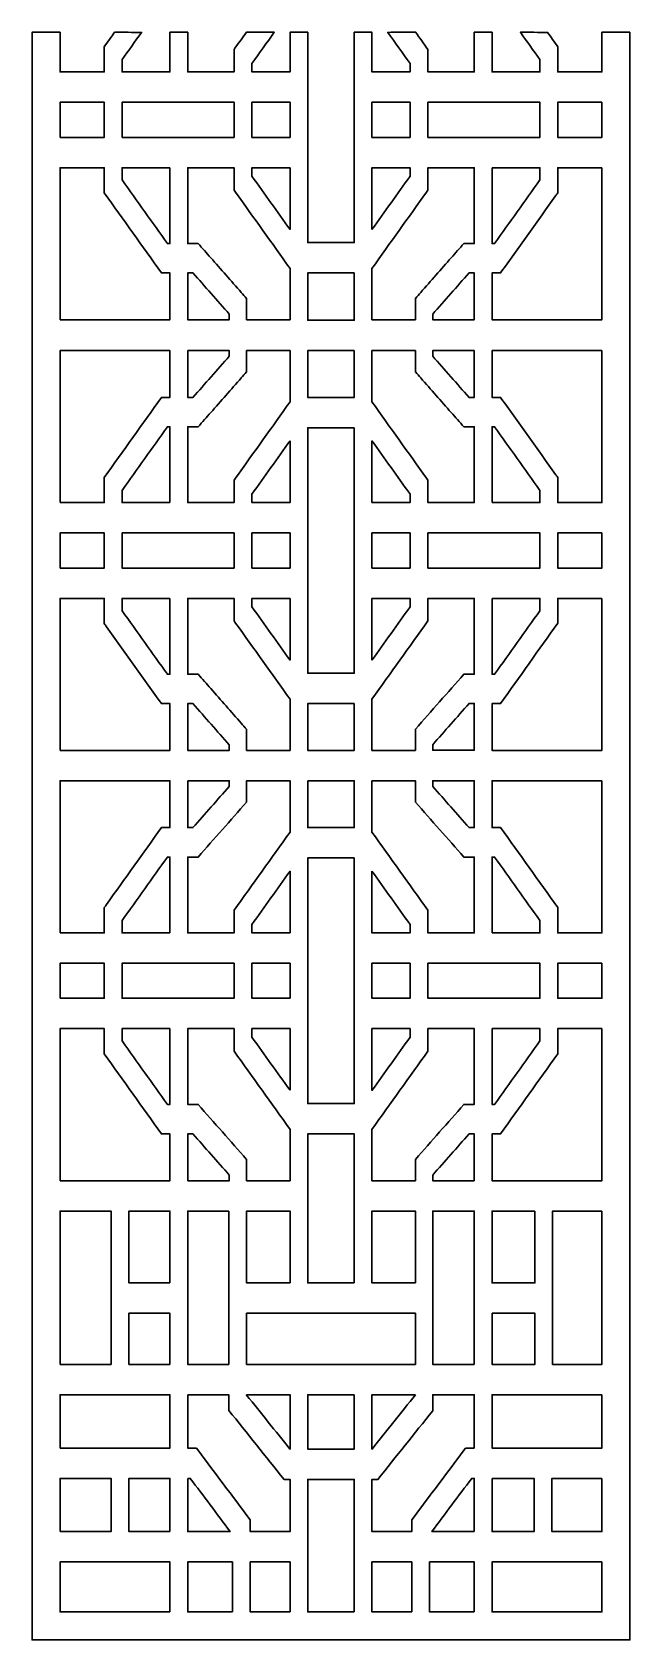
# Model space of a CAD drawing. Header units: centimetres. Extents: x 9 to 15.7, y -9 to 9.
import ezdxf

# ---------------------------------------------------------------- set-up
doc = ezdxf.new("R2010")
doc.units = ezdxf.units.CM
doc.header["$MEASUREMENT"] = 0
doc.layers.add('layer 1', color=7, linetype='Continuous')

msp = doc.modelspace()

# ---------------------------------------------------------------- linework, layer by layer
at = {"layer": 'layer 1', "color": 250, "lineweight": 30}
for points, knots in [([(15.73543, 8.99889), (15.73543, 2.9992), (15.73543, -3.00051), (15.73543, -9.00021), (15.73543, -9.00021), (13.50426, -9.00021), (11.27308, -9.00021), (9.0419, -9.00021), (9.0419, -9.00021), (9.0419, -8.26327), (9.0419, -7.52636), (9.0419, -6.78943), (9.0419, -6.78943), (9.0419, -1.52666), (9.0419, 3.73612), (9.0419, 8.99889), (9.0419, 8.99889), (9.14629, 8.99889), (9.25067, 8.99889), (9.35506, 8.99889), (9.35506, 8.99889), (9.35506, 8.86323), (9.35506, 8.72759), (9.35506, 8.59193), (9.35506, 8.59193), (9.35506, 8.57987), (9.35506, 8.5678), (9.35506, 8.55574), (9.35506, 8.55574), (9.51995, 8.55574), (9.68484, 8.55574), (9.84974, 8.55574), (9.84974, 8.55574), (9.84974, 8.64992), (9.84974, 8.74408), (9.84974, 8.83826), (9.84974, 8.83826), (9.88822, 8.89212), (9.92671, 8.94599), (9.96519, 8.99984), (9.96519, 8.99984), (10.06573, 8.99925), (10.16625, 8.99866), (10.26679, 8.99807), (10.26679, 8.99807), (10.19418, 8.89643), (10.12157, 8.79481), (10.04897, 8.69317), (10.04897, 8.69317), (10.04897, 8.64735), (10.04897, 8.60154), (10.04897, 8.55574), (10.04897, 8.55574), (10.22769, 8.55574), (10.40642, 8.55574), (10.58514, 8.55574), (10.58514, 8.55574), (10.58514, 8.70346), (10.58514, 8.85117), (10.58514, 8.99889), (10.58514, 8.99889), (10.65155, 8.99889), (10.71795, 8.99889), (10.78437, 8.99889), (10.78437, 8.99889), (10.78437, 8.85117), (10.78437, 8.70346), (10.78437, 8.55574), (10.78437, 8.55574), (10.95758, 8.55574), (11.13078, 8.55574), (11.304, 8.55574), (11.304, 8.55574), (11.304, 8.63985), (11.304, 8.72397), (11.304, 8.80808), (11.304, 8.80808), (11.30958, 8.8159), (11.31517, 8.82371), (11.32075, 8.83153), (11.32075, 8.83153), (11.36096, 8.88782), (11.40118, 8.94411), (11.44139, 9.0004), (11.44139, 9.0004), (11.5455, 9.00034), (11.64962, 9.00027), (11.75373, 9.00022), (11.75373, 9.00022), (11.67023, 8.88333), (11.58673, 8.76645), (11.50322, 8.64957), (11.50322, 8.64957), (11.50322, 8.61829), (11.50322, 8.58701), (11.50322, 8.55574), (11.50322, 8.55574), (11.64536, 8.55574), (11.78749, 8.55574), (11.92963, 8.55574), (11.92963, 8.55574), (11.92963, 8.70346), (11.92963, 8.85117), (11.92963, 8.99889), (11.92963, 8.99889), (11.99604, 8.99889), (12.06245, 8.99889), (12.12886, 8.99889), (12.12886, 8.99889), (12.12886, 8.21416), (12.12886, 7.42942), (12.12886, 6.64469), (12.12886, 6.64469), (12.30203, 6.64469), (12.47519, 6.64469), (12.64837, 6.64469), (12.64837, 6.64469), (12.64837, 7.42942), (12.64837, 8.21416), (12.64837, 8.99889), (12.64837, 8.99889), (12.71478, 8.99889), (12.78118, 8.99889), (12.8476, 8.99889), (12.8476, 8.99889), (12.8476, 8.85117), (12.8476, 8.70346), (12.8476, 8.55574), (12.8476, 8.55574), (12.98977, 8.55574), (13.13195, 8.55574), (13.27411, 8.55574), (13.27411, 8.55574), (13.27411, 8.58701), (13.27411, 8.61829), (13.27411, 8.64957), (13.27411, 8.64957), (13.19097, 8.76595), (13.10782, 8.88235), (13.02467, 8.99873), (13.02467, 8.99873), (13.12834, 8.99942), (13.23202, 9.00009), (13.33569, 9.00077), (13.33569, 9.00077), (13.38157, 8.93653), (13.42745, 8.87231), (13.47334, 8.80808), (13.47334, 8.80808), (13.47334, 8.72397), (13.47334, 8.63985), (13.47334, 8.55574), (13.47334, 8.55574), (13.64655, 8.55574), (13.81977, 8.55574), (13.99298, 8.55574), (13.99298, 8.55574), (13.99298, 8.70346), (13.99298, 8.85117), (13.99298, 8.99889), (13.99298, 8.99889), (14.05938, 8.99889), (14.12579, 8.99889), (14.19221, 8.99889), (14.19221, 8.99889), (14.19221, 8.85117), (14.19221, 8.70346), (14.19221, 8.55574), (14.19221, 8.55574), (14.37092, 8.55574), (14.54965, 8.55574), (14.72838, 8.55574), (14.72838, 8.55574), (14.72838, 8.60154), (14.72838, 8.64735), (14.72838, 8.69317), (14.72838, 8.69317), (14.65538, 8.79532), (14.5824, 8.89749), (14.50941, 8.99965), (14.50941, 8.99965), (14.61077, 8.99909), (14.71214, 8.99852), (14.81351, 8.99797), (14.81351, 8.99797), (14.85153, 8.94473), (14.88957, 8.89148), (14.9276, 8.83826), (14.9276, 8.83826), (14.9276, 8.83583), (14.9276, 8.83342), (14.9276, 8.83099), (14.9276, 8.83099), (14.9276, 8.73925), (14.9276, 8.64749), (14.9276, 8.55574), (14.9276, 8.55574), (15.0925, 8.55574), (15.25739, 8.55574), (15.42229, 8.55574), (15.42229, 8.55574), (15.42229, 8.70346), (15.42229, 8.85117), (15.42229, 8.99889), (15.42229, 8.99889), (15.52666, 8.99889), (15.63105, 8.99889), (15.73543, 8.99889)], [0, 0, 0, 0, 0.01886792, 0.01886792, 0.01886792, 0.01886792, 0.03773585, 0.03773585, 0.03773585, 0.03773585, 0.05660377, 0.05660377, 0.05660377, 0.05660377, 0.0754717, 0.0754717, 0.0754717, 0.0754717, 0.09433962, 0.09433962, 0.09433962, 0.09433962, 0.11320755, 0.11320755, 0.11320755, 0.11320755, 0.13207547, 0.13207547, 0.13207547, 0.13207547, 0.1509434, 0.1509434, 0.1509434, 0.1509434, 0.16981132, 0.16981132, 0.16981132, 0.16981132, 0.18867925, 0.18867925, 0.18867925, 0.18867925, 0.20754717, 0.20754717, 0.20754717, 0.20754717, 0.22641509, 0.22641509, 0.22641509, 0.22641509, 0.24528302, 0.24528302, 0.24528302, 0.24528302, 0.26415094, 0.26415094, 0.26415094, 0.26415094, 0.28301887, 0.28301887, 0.28301887, 0.28301887, 0.30188679, 0.30188679, 0.30188679, 0.30188679, 0.32075472, 0.32075472, 0.32075472, 0.32075472, 0.33962264, 0.33962264, 0.33962264, 0.33962264, 0.35849057, 0.35849057, 0.35849057, 0.35849057, 0.37735849, 0.37735849, 0.37735849, 0.37735849, 0.39622642, 0.39622642, 0.39622642, 0.39622642, 0.41509434, 0.41509434, 0.41509434, 0.41509434, 0.43396226, 0.43396226, 0.43396226, 0.43396226, 0.45283019, 0.45283019, 0.45283019, 0.45283019, 0.47169811, 0.47169811, 0.47169811, 0.47169811, 0.49056604, 0.49056604, 0.49056604, 0.49056604, 0.50943396, 0.50943396, 0.50943396, 0.50943396, 0.52830189, 0.52830189, 0.52830189, 0.52830189, 0.54716981, 0.54716981, 0.54716981, 0.54716981, 0.56603774, 0.56603774, 0.56603774, 0.56603774, 0.58490566, 0.58490566, 0.58490566, 0.58490566, 0.60377358, 0.60377358, 0.60377358, 0.60377358, 0.62264151, 0.62264151, 0.62264151, 0.62264151, 0.64150943, 0.64150943, 0.64150943, 0.64150943, 0.66037736, 0.66037736, 0.66037736, 0.66037736, 0.67924528, 0.67924528, 0.67924528, 0.67924528, 0.69811321, 0.69811321, 0.69811321, 0.69811321, 0.71698113, 0.71698113, 0.71698113, 0.71698113, 0.73584906, 0.73584906, 0.73584906, 0.73584906, 0.75471698, 0.75471698, 0.75471698, 0.75471698, 0.77358491, 0.77358491, 0.77358491, 0.77358491, 0.79245283, 0.79245283, 0.79245283, 0.79245283, 0.81132075, 0.81132075, 0.81132075, 0.81132075, 0.83018868, 0.83018868, 0.83018868, 0.83018868, 0.8490566, 0.8490566, 0.8490566, 0.8490566, 0.86792453, 0.86792453, 0.86792453, 0.86792453, 0.88679245, 0.88679245, 0.88679245, 0.88679245, 0.90566038, 0.90566038, 0.90566038, 0.90566038, 0.9245283, 0.9245283, 0.9245283, 0.9245283, 0.94339623, 0.94339623, 0.94339623, 0.94339623, 0.96226415, 0.96226415, 0.96226415, 0.96226415, 1, 1, 1, 1]), ([(9.35506, 7.82295), (9.35506, 7.95398), (9.35506, 8.08501), (9.35506, 8.21604), (9.35506, 8.21604), (9.51995, 8.21604), (9.68484, 8.21604), (9.84974, 8.21604), (9.84974, 8.21604), (9.84974, 8.08501), (9.84974, 7.95398), (9.84974, 7.82295), (9.84974, 7.82295), (9.68484, 7.82295), (9.51995, 7.82295), (9.35506, 7.82295)], [0, 0, 0, 0, 0.2, 0.2, 0.2, 0.2, 0.4, 0.4, 0.4, 0.4, 0.6, 0.6, 0.6, 0.6, 1, 1, 1, 1]), ([(10.04897, 7.82295), (10.04897, 7.95398), (10.04897, 8.08501), (10.04897, 8.21604), (10.04897, 8.21604), (10.46732, 8.21604), (10.88565, 8.21604), (11.304, 8.21604), (11.304, 8.21604), (11.304, 8.08501), (11.304, 7.95398), (11.304, 7.82295), (11.304, 7.82295), (10.88565, 7.82295), (10.46732, 7.82295), (10.04897, 7.82295)], [0, 0, 0, 0, 0.2, 0.2, 0.2, 0.2, 0.4, 0.4, 0.4, 0.4, 0.6, 0.6, 0.6, 0.6, 1, 1, 1, 1]), ([(11.92963, 8.21604), (11.92963, 8.08501), (11.92963, 7.95398), (11.92963, 7.82295), (11.92963, 7.82295), (11.78749, 7.82295), (11.64536, 7.82295), (11.50322, 7.82295), (11.50322, 7.82295), (11.50322, 7.95398), (11.50322, 8.08501), (11.50322, 8.21604), (11.50322, 8.21604), (11.64536, 8.21604), (11.78749, 8.21604), (11.92963, 8.21604)], [0, 0, 0, 0, 0.2, 0.2, 0.2, 0.2, 0.4, 0.4, 0.4, 0.4, 0.6, 0.6, 0.6, 0.6, 1, 1, 1, 1]), ([(12.8476, 7.82295), (12.8476, 7.95398), (12.8476, 8.08501), (12.8476, 8.21604), (12.8476, 8.21604), (12.98977, 8.21604), (13.13195, 8.21604), (13.27411, 8.21604), (13.27411, 8.21604), (13.27411, 8.08501), (13.27411, 7.95398), (13.27411, 7.82295), (13.27411, 7.82295), (13.13195, 7.82295), (12.98977, 7.82295), (12.8476, 7.82295)], [0, 0, 0, 0, 0.2, 0.2, 0.2, 0.2, 0.4, 0.4, 0.4, 0.4, 0.6, 0.6, 0.6, 0.6, 1, 1, 1, 1]), ([(13.47334, 7.82295), (13.47334, 7.95398), (13.47334, 8.08501), (13.47334, 8.21604), (13.47334, 8.21604), (13.89169, 8.21604), (14.31003, 8.21604), (14.72838, 8.21604), (14.72838, 8.21604), (14.72838, 8.08501), (14.72838, 7.95398), (14.72838, 7.82295), (14.72838, 7.82295), (14.31003, 7.82295), (13.89169, 7.82295), (13.47334, 7.82295)], [0, 0, 0, 0, 0.2, 0.2, 0.2, 0.2, 0.4, 0.4, 0.4, 0.4, 0.6, 0.6, 0.6, 0.6, 1, 1, 1, 1]), ([(15.42229, 8.21604), (15.42229, 8.08501), (15.42229, 7.95398), (15.42229, 7.82295), (15.42229, 7.82295), (15.25739, 7.82295), (15.0925, 7.82295), (14.9276, 7.82295), (14.9276, 7.82295), (14.9276, 7.95398), (14.9276, 8.08501), (14.9276, 8.21604), (14.9276, 8.21604), (15.0925, 8.21604), (15.25739, 8.21604), (15.42229, 8.21604)], [0, 0, 0, 0, 0.2, 0.2, 0.2, 0.2, 0.4, 0.4, 0.4, 0.4, 0.6, 0.6, 0.6, 0.6, 1, 1, 1, 1]), ([(9.35506, 5.78105), (9.35506, 6.34844), (9.35506, 6.91584), (9.35506, 7.48325), (9.35506, 7.48325), (9.51995, 7.48325), (9.68484, 7.48325), (9.84974, 7.48325), (9.84974, 7.48325), (9.84974, 7.38908), (9.84974, 7.29491), (9.84974, 7.20073), (9.84974, 7.20073), (10.06305, 6.90216), (10.27636, 6.60357), (10.48967, 6.30499), (10.48967, 6.30499), (10.52149, 6.30499), (10.55332, 6.30499), (10.58514, 6.30499), (10.58514, 6.30499), (10.58514, 6.13035), (10.58514, 5.95569), (10.58514, 5.78105), (10.58514, 5.78105), (10.17512, 5.78105), (9.76508, 5.78105), (9.35506, 5.78105)], [0, 0, 0, 0, 0.125, 0.125, 0.125, 0.125, 0.25, 0.25, 0.25, 0.25, 0.375, 0.375, 0.375, 0.375, 0.5, 0.5, 0.5, 0.5, 0.625, 0.625, 0.625, 0.625, 0.75, 0.75, 0.75, 0.75, 1, 1, 1, 1]), ([(10.58514, 7.48325), (10.58514, 7.20025), (10.58514, 6.91726), (10.58514, 6.63427), (10.58514, 6.63427), (10.57586, 6.63427), (10.5666, 6.63427), (10.55731, 6.63427), (10.55731, 6.63427), (10.38787, 6.87145), (10.21842, 7.10864), (10.04897, 7.34582), (10.04897, 7.34582), (10.04897, 7.39163), (10.04897, 7.43744), (10.04897, 7.48325), (10.04897, 7.48325), (10.22769, 7.48325), (10.40642, 7.48325), (10.58514, 7.48325)], [0, 0, 0, 0, 0.16666667, 0.16666667, 0.16666667, 0.16666667, 0.33333333, 0.33333333, 0.33333333, 0.33333333, 0.5, 0.5, 0.5, 0.5, 0.66666667, 0.66666667, 0.66666667, 0.66666667, 1, 1, 1, 1]), ([(11.92963, 6.35517), (11.92963, 6.16379), (11.92963, 5.97242), (11.92963, 5.78105), (11.92963, 5.78105), (11.76744, 5.78105), (11.60525, 5.78105), (11.44306, 5.78105), (11.44306, 5.78105), (11.44306, 5.85072), (11.44306, 5.9204), (11.44306, 5.99008), (11.44306, 5.99008), (11.44306, 5.9946), (11.44306, 5.99911), (11.44306, 6.00362), (11.44306, 6.00362), (11.44306, 6.00879), (11.44306, 6.01395), (11.44306, 6.01912), (11.44306, 6.01912), (11.42337, 6.04146), (11.4037, 6.0638), (11.38402, 6.08614), (11.38402, 6.08614), (11.27014, 6.21543), (11.15626, 6.34472), (11.04238, 6.47401), (11.04238, 6.47401), (10.99532, 6.52743), (10.94827, 6.58084), (10.90123, 6.63427), (10.90123, 6.63427), (10.86228, 6.63427), (10.82332, 6.63427), (10.78437, 6.63427), (10.78437, 6.63427), (10.78437, 6.91726), (10.78437, 7.20025), (10.78437, 7.48325), (10.78437, 7.48325), (10.95758, 7.48325), (11.13078, 7.48325), (11.304, 7.48325), (11.304, 7.48325), (11.304, 7.39913), (11.304, 7.31502), (11.304, 7.2309), (11.304, 7.2309), (11.30958, 7.22309), (11.31517, 7.21527), (11.32075, 7.20745), (11.32075, 7.20745), (11.52371, 6.92336), (11.72667, 6.63927), (11.92963, 6.35517)], [0, 0, 0, 0, 0.06666667, 0.06666667, 0.06666667, 0.06666667, 0.13333333, 0.13333333, 0.13333333, 0.13333333, 0.2, 0.2, 0.2, 0.2, 0.26666667, 0.26666667, 0.26666667, 0.26666667, 0.33333333, 0.33333333, 0.33333333, 0.33333333, 0.4, 0.4, 0.4, 0.4, 0.46666667, 0.46666667, 0.46666667, 0.46666667, 0.53333333, 0.53333333, 0.53333333, 0.53333333, 0.6, 0.6, 0.6, 0.6, 0.66666667, 0.66666667, 0.66666667, 0.66666667, 0.73333333, 0.73333333, 0.73333333, 0.73333333, 0.8, 0.8, 0.8, 0.8, 0.86666667, 0.86666667, 0.86666667, 0.86666667, 1, 1, 1, 1]), ([(11.92963, 7.48325), (11.92963, 7.25301), (11.92963, 7.02279), (11.92963, 6.79256), (11.92963, 6.79256), (11.78749, 6.99152), (11.64536, 7.19047), (11.50322, 7.38943), (11.50322, 7.38943), (11.50322, 7.42071), (11.50322, 7.45198), (11.50322, 7.48325), (11.50322, 7.48325), (11.64536, 7.48325), (11.78749, 7.48325), (11.92963, 7.48325)], [0, 0, 0, 0, 0.2, 0.2, 0.2, 0.2, 0.4, 0.4, 0.4, 0.4, 0.6, 0.6, 0.6, 0.6, 1, 1, 1, 1]), ([(13.33429, 6.00362), (13.33429, 5.99911), (13.33429, 5.9946), (13.33429, 5.99008), (13.33429, 5.99008), (13.33429, 5.9204), (13.33429, 5.85072), (13.33429, 5.78105), (13.33429, 5.78105), (13.17206, 5.78105), (13.00983, 5.78105), (12.8476, 5.78105), (12.8476, 5.78105), (12.8476, 5.97237), (12.8476, 6.16369), (12.8476, 6.35501), (12.8476, 6.35501), (13.0506, 6.63916), (13.25359, 6.9233), (13.45659, 7.20745), (13.45659, 7.20745), (13.46217, 7.21527), (13.46777, 7.22309), (13.47334, 7.2309), (13.47334, 7.2309), (13.47334, 7.31502), (13.47334, 7.39913), (13.47334, 7.48325), (13.47334, 7.48325), (13.64655, 7.48325), (13.81977, 7.48325), (13.99298, 7.48325), (13.99298, 7.48325), (13.99298, 7.20025), (13.99298, 6.91726), (13.99298, 6.63427), (13.99298, 6.63427), (13.95402, 6.63427), (13.91507, 6.63427), (13.87611, 6.63427), (13.87611, 6.63427), (13.82907, 6.58084), (13.78202, 6.52743), (13.73496, 6.47401), (13.73496, 6.47401), (13.62109, 6.34472), (13.5072, 6.21543), (13.39332, 6.08614), (13.39332, 6.08614), (13.37364, 6.0638), (13.35397, 6.04146), (13.33429, 6.01912), (13.33429, 6.01912), (13.33429, 6.01395), (13.33429, 6.00879), (13.33429, 6.00362)], [0, 0, 0, 0, 0.06666667, 0.06666667, 0.06666667, 0.06666667, 0.13333333, 0.13333333, 0.13333333, 0.13333333, 0.2, 0.2, 0.2, 0.2, 0.26666667, 0.26666667, 0.26666667, 0.26666667, 0.33333333, 0.33333333, 0.33333333, 0.33333333, 0.4, 0.4, 0.4, 0.4, 0.46666667, 0.46666667, 0.46666667, 0.46666667, 0.53333333, 0.53333333, 0.53333333, 0.53333333, 0.6, 0.6, 0.6, 0.6, 0.66666667, 0.66666667, 0.66666667, 0.66666667, 0.73333333, 0.73333333, 0.73333333, 0.73333333, 0.8, 0.8, 0.8, 0.8, 0.86666667, 0.86666667, 0.86666667, 0.86666667, 1, 1, 1, 1]), ([(12.8476, 6.7924), (12.8476, 7.02269), (12.8476, 7.25297), (12.8476, 7.48325), (12.8476, 7.48325), (12.98977, 7.48325), (13.13195, 7.48325), (13.27411, 7.48325), (13.27411, 7.48325), (13.27411, 7.45198), (13.27411, 7.42071), (13.27411, 7.38943), (13.27411, 7.38943), (13.13195, 7.19042), (12.98977, 6.99141), (12.8476, 6.7924)], [0, 0, 0, 0, 0.2, 0.2, 0.2, 0.2, 0.4, 0.4, 0.4, 0.4, 0.6, 0.6, 0.6, 0.6, 1, 1, 1, 1]), ([(15.42229, 7.48325), (15.42229, 6.91584), (15.42229, 6.34844), (15.42229, 5.78105), (15.42229, 5.78105), (15.23921, 5.78105), (15.05612, 5.78105), (14.87304, 5.78105), (14.87304, 5.78105), (14.80589, 5.78105), (14.73875, 5.78105), (14.6716, 5.78105), (14.6716, 5.78105), (14.51179, 5.78105), (14.35199, 5.78105), (14.19221, 5.78105), (14.19221, 5.78105), (14.19221, 5.81305), (14.19221, 5.84507), (14.19221, 5.87708), (14.19221, 5.87708), (14.19221, 6.01972), (14.19221, 6.16236), (14.19221, 6.30499), (14.19221, 6.30499), (14.22403, 6.30499), (14.25585, 6.30499), (14.28768, 6.30499), (14.28768, 6.30499), (14.293, 6.31244), (14.29832, 6.31988), (14.30363, 6.32732), (14.30363, 6.32732), (14.50358, 6.60722), (14.70353, 6.8871), (14.90349, 7.16698), (14.90349, 7.16698), (14.91152, 7.17823), (14.91956, 7.18948), (14.9276, 7.20073), (14.9276, 7.20073), (14.9276, 7.20315), (14.9276, 7.20558), (14.9276, 7.20799), (14.9276, 7.20799), (14.9276, 7.29974), (14.9276, 7.39149), (14.9276, 7.48325), (14.9276, 7.48325), (15.0925, 7.48325), (15.25739, 7.48325), (15.42229, 7.48325)], [0, 0, 0, 0, 0.07142857, 0.07142857, 0.07142857, 0.07142857, 0.14285714, 0.14285714, 0.14285714, 0.14285714, 0.21428571, 0.21428571, 0.21428571, 0.21428571, 0.28571429, 0.28571429, 0.28571429, 0.28571429, 0.35714286, 0.35714286, 0.35714286, 0.35714286, 0.42857143, 0.42857143, 0.42857143, 0.42857143, 0.5, 0.5, 0.5, 0.5, 0.57142857, 0.57142857, 0.57142857, 0.57142857, 0.64285714, 0.64285714, 0.64285714, 0.64285714, 0.71428571, 0.71428571, 0.71428571, 0.71428571, 0.78571429, 0.78571429, 0.78571429, 0.78571429, 0.85714286, 0.85714286, 0.85714286, 0.85714286, 1, 1, 1, 1]), ([(14.19221, 7.48325), (14.37092, 7.48325), (14.54965, 7.48325), (14.72838, 7.48325), (14.72838, 7.48325), (14.72838, 7.43744), (14.72838, 7.39163), (14.72838, 7.34582), (14.72838, 7.34582), (14.55892, 7.10864), (14.38948, 6.87145), (14.22003, 6.63427), (14.22003, 6.63427), (14.21075, 6.63427), (14.20148, 6.63427), (14.19221, 6.63427), (14.19221, 6.63427), (14.19221, 6.91726), (14.19221, 7.20025), (14.19221, 7.48325)], [0, 0, 0, 0, 0.16666667, 0.16666667, 0.16666667, 0.16666667, 0.33333333, 0.33333333, 0.33333333, 0.33333333, 0.5, 0.5, 0.5, 0.5, 0.66666667, 0.66666667, 0.66666667, 0.66666667, 1, 1, 1, 1]), ([(11.24994, 5.84279), (11.24994, 5.82222), (11.24994, 5.80163), (11.24994, 5.78105), (11.24994, 5.78105), (11.09476, 5.78105), (10.93957, 5.78105), (10.78437, 5.78105), (10.78437, 5.78105), (10.78437, 5.81305), (10.78437, 5.84507), (10.78437, 5.87708), (10.78437, 5.87708), (10.78437, 6.01972), (10.78437, 6.16236), (10.78437, 6.30499), (10.78437, 6.30499), (10.80385, 6.30499), (10.82334, 6.30499), (10.84283, 6.30499), (10.84283, 6.30499), (10.97853, 6.15093), (11.11424, 5.99686), (11.24994, 5.84279)], [0, 0, 0, 0, 0.14285714, 0.14285714, 0.14285714, 0.14285714, 0.28571429, 0.28571429, 0.28571429, 0.28571429, 0.42857143, 0.42857143, 0.42857143, 0.42857143, 0.57142857, 0.57142857, 0.57142857, 0.57142857, 0.71428571, 0.71428571, 0.71428571, 0.71428571, 1, 1, 1, 1]), ([(12.64837, 6.30499), (12.64837, 6.12822), (12.64837, 5.95146), (12.64837, 5.77469), (12.64837, 5.77469), (12.47519, 5.77469), (12.30203, 5.77469), (12.12886, 5.77469), (12.12886, 5.77469), (12.12886, 5.77681), (12.12886, 5.77892), (12.12886, 5.78105), (12.12886, 5.78105), (12.12886, 5.95569), (12.12886, 6.13035), (12.12886, 6.30499), (12.12886, 6.30499), (12.16646, 6.30499), (12.20404, 6.30499), (12.24164, 6.30499), (12.24164, 6.30499), (12.29379, 6.30499), (12.34594, 6.30499), (12.39809, 6.30499), (12.39809, 6.30499), (12.48152, 6.30499), (12.56494, 6.30499), (12.64837, 6.30499)], [0, 0, 0, 0, 0.125, 0.125, 0.125, 0.125, 0.25, 0.25, 0.25, 0.25, 0.375, 0.375, 0.375, 0.375, 0.5, 0.5, 0.5, 0.5, 0.625, 0.625, 0.625, 0.625, 0.75, 0.75, 0.75, 0.75, 1, 1, 1, 1]), ([(13.99298, 5.87708), (13.99298, 5.84507), (13.99298, 5.81305), (13.99298, 5.78105), (13.99298, 5.78105), (13.83778, 5.78105), (13.68259, 5.78105), (13.52739, 5.78105), (13.52739, 5.78105), (13.52739, 5.80163), (13.52739, 5.82222), (13.52739, 5.84279), (13.52739, 5.84279), (13.6631, 5.99686), (13.79881, 6.15093), (13.93452, 6.30499), (13.93452, 6.30499), (13.954, 6.30499), (13.97348, 6.30499), (13.99298, 6.30499), (13.99298, 6.30499), (13.99298, 6.16236), (13.99298, 6.01972), (13.99298, 5.87708)], [0, 0, 0, 0, 0.14285714, 0.14285714, 0.14285714, 0.14285714, 0.28571429, 0.28571429, 0.28571429, 0.28571429, 0.42857143, 0.42857143, 0.42857143, 0.42857143, 0.57142857, 0.57142857, 0.57142857, 0.57142857, 0.71428571, 0.71428571, 0.71428571, 0.71428571, 1, 1, 1, 1]), ([(9.35506, 3.73279), (9.35506, 4.30019), (9.35506, 4.86759), (9.35506, 5.43498), (9.35506, 5.43498), (9.76508, 5.43498), (10.17512, 5.43498), (10.58514, 5.43498), (10.58514, 5.43498), (10.58514, 5.26034), (10.58514, 5.08568), (10.58514, 4.91104), (10.58514, 4.91104), (10.55332, 4.91104), (10.52149, 4.91104), (10.48967, 4.91104), (10.48967, 4.91104), (10.27636, 4.61246), (10.06305, 4.31388), (9.84974, 4.0153), (9.84974, 4.0153), (9.84974, 3.92113), (9.84974, 3.82695), (9.84974, 3.73279), (9.84974, 3.73279), (9.68484, 3.73279), (9.51995, 3.73279), (9.35506, 3.73279)], [0, 0, 0, 0, 0.125, 0.125, 0.125, 0.125, 0.25, 0.25, 0.25, 0.25, 0.375, 0.375, 0.375, 0.375, 0.5, 0.5, 0.5, 0.5, 0.625, 0.625, 0.625, 0.625, 0.75, 0.75, 0.75, 0.75, 1, 1, 1, 1]), ([(11.92963, 5.43498), (11.92963, 5.24362), (11.92963, 5.05224), (11.92963, 4.86086), (11.92963, 4.86086), (11.72667, 4.57676), (11.52371, 4.29267), (11.32075, 4.00858), (11.32075, 4.00858), (11.31517, 4.00076), (11.30958, 3.99294), (11.304, 3.98513), (11.304, 3.98513), (11.304, 3.90102), (11.304, 3.8169), (11.304, 3.73279), (11.304, 3.73279), (11.13078, 3.73279), (10.95758, 3.73279), (10.78437, 3.73279), (10.78437, 3.73279), (10.78437, 4.01578), (10.78437, 4.29878), (10.78437, 4.58178), (10.78437, 4.58178), (10.82332, 4.58178), (10.86228, 4.58178), (10.90123, 4.58178), (10.90123, 4.58178), (10.94827, 4.63519), (10.99532, 4.6886), (11.04238, 4.74202), (11.04238, 4.74202), (11.15626, 4.87131), (11.27014, 5.0006), (11.38402, 5.12989), (11.38402, 5.12989), (11.4037, 5.15224), (11.42337, 5.17459), (11.44306, 5.19692), (11.44306, 5.19692), (11.44306, 5.20208), (11.44306, 5.20724), (11.44306, 5.21241), (11.44306, 5.21241), (11.44306, 5.21692), (11.44306, 5.22145), (11.44306, 5.22596), (11.44306, 5.22596), (11.44306, 5.29564), (11.44306, 5.36531), (11.44306, 5.43498), (11.44306, 5.43498), (11.60525, 5.43498), (11.76744, 5.43498), (11.92963, 5.43498)], [0, 0, 0, 0, 0.06666667, 0.06666667, 0.06666667, 0.06666667, 0.13333333, 0.13333333, 0.13333333, 0.13333333, 0.2, 0.2, 0.2, 0.2, 0.26666667, 0.26666667, 0.26666667, 0.26666667, 0.33333333, 0.33333333, 0.33333333, 0.33333333, 0.4, 0.4, 0.4, 0.4, 0.46666667, 0.46666667, 0.46666667, 0.46666667, 0.53333333, 0.53333333, 0.53333333, 0.53333333, 0.6, 0.6, 0.6, 0.6, 0.66666667, 0.66666667, 0.66666667, 0.66666667, 0.73333333, 0.73333333, 0.73333333, 0.73333333, 0.8, 0.8, 0.8, 0.8, 0.86666667, 0.86666667, 0.86666667, 0.86666667, 1, 1, 1, 1]), ([(10.78437, 5.43498), (10.93957, 5.43498), (11.09476, 5.43498), (11.24994, 5.43498), (11.24994, 5.43498), (11.24994, 5.41441), (11.24994, 5.39383), (11.24994, 5.37324), (11.24994, 5.37324), (11.11424, 5.21917), (10.97853, 5.06511), (10.84283, 4.91104), (10.84283, 4.91104), (10.82334, 4.91104), (10.80385, 4.91104), (10.78437, 4.91104), (10.78437, 4.91104), (10.78437, 5.05368), (10.78437, 5.19632), (10.78437, 5.33896), (10.78437, 5.33896), (10.78437, 5.37098), (10.78437, 5.40298), (10.78437, 5.43498)], [0, 0, 0, 0, 0.14285714, 0.14285714, 0.14285714, 0.14285714, 0.28571429, 0.28571429, 0.28571429, 0.28571429, 0.42857143, 0.42857143, 0.42857143, 0.42857143, 0.57142857, 0.57142857, 0.57142857, 0.57142857, 0.71428571, 0.71428571, 0.71428571, 0.71428571, 1, 1, 1, 1]), ([(12.64837, 5.43498), (12.64837, 5.26034), (12.64837, 5.08568), (12.64837, 4.91104), (12.64837, 4.91104), (12.61082, 4.91104), (12.57325, 4.91104), (12.53571, 4.91104), (12.53571, 4.91104), (12.43768, 4.91104), (12.33966, 4.91104), (12.24164, 4.91104), (12.24164, 4.91104), (12.20404, 4.91104), (12.16646, 4.91104), (12.12886, 4.91104), (12.12886, 4.91104), (12.12886, 5.08568), (12.12886, 5.26034), (12.12886, 5.43498), (12.12886, 5.43498), (12.30203, 5.43498), (12.47519, 5.43498), (12.64837, 5.43498)], [0, 0, 0, 0, 0.14285714, 0.14285714, 0.14285714, 0.14285714, 0.28571429, 0.28571429, 0.28571429, 0.28571429, 0.42857143, 0.42857143, 0.42857143, 0.42857143, 0.57142857, 0.57142857, 0.57142857, 0.57142857, 0.71428571, 0.71428571, 0.71428571, 0.71428571, 1, 1, 1, 1]), ([(13.33429, 5.43498), (13.33429, 5.36531), (13.33429, 5.29564), (13.33429, 5.22596), (13.33429, 5.22596), (13.33429, 5.22145), (13.33429, 5.21692), (13.33429, 5.21241), (13.33429, 5.21241), (13.33429, 5.20724), (13.33429, 5.20208), (13.33429, 5.19692), (13.33429, 5.19692), (13.35397, 5.17459), (13.37364, 5.15224), (13.39332, 5.12989), (13.39332, 5.12989), (13.5072, 5.0006), (13.62109, 4.87131), (13.73496, 4.74202), (13.73496, 4.74202), (13.78202, 4.6886), (13.82907, 4.63519), (13.87611, 4.58178), (13.87611, 4.58178), (13.91507, 4.58178), (13.95402, 4.58178), (13.99298, 4.58178), (13.99298, 4.58178), (13.99298, 4.29878), (13.99298, 4.01578), (13.99298, 3.73279), (13.99298, 3.73279), (13.81977, 3.73279), (13.64655, 3.73279), (13.47334, 3.73279), (13.47334, 3.73279), (13.47334, 3.8169), (13.47334, 3.90102), (13.47334, 3.98513), (13.47334, 3.98513), (13.46777, 3.99294), (13.46217, 4.00076), (13.45659, 4.00858), (13.45659, 4.00858), (13.25359, 4.29273), (13.0506, 4.57688), (12.8476, 4.86103), (12.8476, 4.86103), (12.8476, 5.05235), (12.8476, 5.24366), (12.8476, 5.43498), (12.8476, 5.43498), (13.00983, 5.43498), (13.17206, 5.43498), (13.33429, 5.43498)], [0, 0, 0, 0, 0.06666667, 0.06666667, 0.06666667, 0.06666667, 0.13333333, 0.13333333, 0.13333333, 0.13333333, 0.2, 0.2, 0.2, 0.2, 0.26666667, 0.26666667, 0.26666667, 0.26666667, 0.33333333, 0.33333333, 0.33333333, 0.33333333, 0.4, 0.4, 0.4, 0.4, 0.46666667, 0.46666667, 0.46666667, 0.46666667, 0.53333333, 0.53333333, 0.53333333, 0.53333333, 0.6, 0.6, 0.6, 0.6, 0.66666667, 0.66666667, 0.66666667, 0.66666667, 0.73333333, 0.73333333, 0.73333333, 0.73333333, 0.8, 0.8, 0.8, 0.8, 0.86666667, 0.86666667, 0.86666667, 0.86666667, 1, 1, 1, 1]), ([(13.99298, 5.33896), (13.99298, 5.19632), (13.99298, 5.05368), (13.99298, 4.91104), (13.99298, 4.91104), (13.97348, 4.91104), (13.954, 4.91104), (13.93452, 4.91104), (13.93452, 4.91104), (13.79881, 5.06511), (13.6631, 5.21917), (13.52739, 5.37324), (13.52739, 5.37324), (13.52739, 5.39383), (13.52739, 5.41441), (13.52739, 5.43498), (13.52739, 5.43498), (13.68259, 5.43498), (13.83778, 5.43498), (13.99298, 5.43498), (13.99298, 5.43498), (13.99298, 5.40298), (13.99298, 5.37098), (13.99298, 5.33896)], [0, 0, 0, 0, 0.14285714, 0.14285714, 0.14285714, 0.14285714, 0.28571429, 0.28571429, 0.28571429, 0.28571429, 0.42857143, 0.42857143, 0.42857143, 0.42857143, 0.57142857, 0.57142857, 0.57142857, 0.57142857, 0.71428571, 0.71428571, 0.71428571, 0.71428571, 1, 1, 1, 1]), ([(15.42229, 5.43498), (15.42229, 4.86759), (15.42229, 4.30019), (15.42229, 3.73279), (15.42229, 3.73279), (15.25739, 3.73279), (15.0925, 3.73279), (14.9276, 3.73279), (14.9276, 3.73279), (14.9276, 3.82454), (14.9276, 3.91629), (14.9276, 4.00804), (14.9276, 4.00804), (14.9276, 4.01047), (14.9276, 4.01288), (14.9276, 4.0153), (14.9276, 4.0153), (14.91956, 4.02655), (14.91152, 4.03781), (14.90349, 4.04906), (14.90349, 4.04906), (14.70353, 4.32895), (14.50358, 4.60883), (14.30363, 4.88871), (14.30363, 4.88871), (14.29832, 4.89615), (14.293, 4.90359), (14.28768, 4.91104), (14.28768, 4.91104), (14.25585, 4.91104), (14.22403, 4.91104), (14.19221, 4.91104), (14.19221, 4.91104), (14.19221, 5.05368), (14.19221, 5.19632), (14.19221, 5.33896), (14.19221, 5.33896), (14.19221, 5.37098), (14.19221, 5.40298), (14.19221, 5.43498), (14.19221, 5.43498), (14.35199, 5.43498), (14.51179, 5.43498), (14.6716, 5.43498), (14.6716, 5.43498), (14.73875, 5.43498), (14.80589, 5.43498), (14.87304, 5.43498), (14.87304, 5.43498), (15.05612, 5.43498), (15.23921, 5.43498), (15.42229, 5.43498)], [0, 0, 0, 0, 0.07142857, 0.07142857, 0.07142857, 0.07142857, 0.14285714, 0.14285714, 0.14285714, 0.14285714, 0.21428571, 0.21428571, 0.21428571, 0.21428571, 0.28571429, 0.28571429, 0.28571429, 0.28571429, 0.35714286, 0.35714286, 0.35714286, 0.35714286, 0.42857143, 0.42857143, 0.42857143, 0.42857143, 0.5, 0.5, 0.5, 0.5, 0.57142857, 0.57142857, 0.57142857, 0.57142857, 0.64285714, 0.64285714, 0.64285714, 0.64285714, 0.71428571, 0.71428571, 0.71428571, 0.71428571, 0.78571429, 0.78571429, 0.78571429, 0.78571429, 0.85714286, 0.85714286, 0.85714286, 0.85714286, 1, 1, 1, 1]), ([(10.58514, 3.73279), (10.40642, 3.73279), (10.22769, 3.73279), (10.04897, 3.73279), (10.04897, 3.73279), (10.04897, 3.7786), (10.04897, 3.8244), (10.04897, 3.87022), (10.04897, 3.87022), (10.21842, 4.10741), (10.38787, 4.34459), (10.55731, 4.58178), (10.55731, 4.58178), (10.5666, 4.58178), (10.57586, 4.58178), (10.58514, 4.58178), (10.58514, 4.58178), (10.58514, 4.29878), (10.58514, 4.01578), (10.58514, 3.73279)], [0, 0, 0, 0, 0.16666667, 0.16666667, 0.16666667, 0.16666667, 0.33333333, 0.33333333, 0.33333333, 0.33333333, 0.5, 0.5, 0.5, 0.5, 0.66666667, 0.66666667, 0.66666667, 0.66666667, 1, 1, 1, 1]), ([(12.64837, 4.57134), (12.64837, 3.65481), (12.64837, 2.73827), (12.64837, 1.82174), (12.64837, 1.82174), (12.47519, 1.82174), (12.30203, 1.82174), (12.12886, 1.82174), (12.12886, 1.82174), (12.12886, 2.73827), (12.12886, 3.65481), (12.12886, 4.57134), (12.12886, 4.57134), (12.30203, 4.57134), (12.47519, 4.57134), (12.64837, 4.57134)], [0, 0, 0, 0, 0.2, 0.2, 0.2, 0.2, 0.4, 0.4, 0.4, 0.4, 0.6, 0.6, 0.6, 0.6, 1, 1, 1, 1]), ([(14.19221, 3.73279), (14.19221, 4.01578), (14.19221, 4.29878), (14.19221, 4.58178), (14.19221, 4.58178), (14.20148, 4.58178), (14.21075, 4.58178), (14.22003, 4.58178), (14.22003, 4.58178), (14.38948, 4.34459), (14.55892, 4.10741), (14.72838, 3.87022), (14.72838, 3.87022), (14.72838, 3.8244), (14.72838, 3.7786), (14.72838, 3.73279), (14.72838, 3.73279), (14.54965, 3.73279), (14.37092, 3.73279), (14.19221, 3.73279)], [0, 0, 0, 0, 0.16666667, 0.16666667, 0.16666667, 0.16666667, 0.33333333, 0.33333333, 0.33333333, 0.33333333, 0.5, 0.5, 0.5, 0.5, 0.66666667, 0.66666667, 0.66666667, 0.66666667, 1, 1, 1, 1]), ([(11.92963, 4.42348), (11.92963, 4.19324), (11.92963, 3.96302), (11.92963, 3.73279), (11.92963, 3.73279), (11.78749, 3.73279), (11.64536, 3.73279), (11.50322, 3.73279), (11.50322, 3.73279), (11.50322, 3.76406), (11.50322, 3.79533), (11.50322, 3.8266), (11.50322, 3.8266), (11.64536, 4.02556), (11.78749, 4.22452), (11.92963, 4.42348)], [0, 0, 0, 0, 0.2, 0.2, 0.2, 0.2, 0.4, 0.4, 0.4, 0.4, 0.6, 0.6, 0.6, 0.6, 1, 1, 1, 1]), ([(12.8476, 3.73279), (12.8476, 3.96307), (12.8476, 4.19334), (12.8476, 4.42363), (12.8476, 4.42363), (12.98977, 4.22463), (13.13195, 4.02561), (13.27411, 3.8266), (13.27411, 3.8266), (13.27411, 3.79533), (13.27411, 3.76406), (13.27411, 3.73279), (13.27411, 3.73279), (13.13195, 3.73279), (12.98977, 3.73279), (12.8476, 3.73279)], [0, 0, 0, 0, 0.2, 0.2, 0.2, 0.2, 0.4, 0.4, 0.4, 0.4, 0.6, 0.6, 0.6, 0.6, 1, 1, 1, 1]), ([(9.35506, 3), (9.35506, 3.13103), (9.35506, 3.26205), (9.35506, 3.39308), (9.35506, 3.39308), (9.51995, 3.39308), (9.68484, 3.39308), (9.84974, 3.39308), (9.84974, 3.39308), (9.84974, 3.26205), (9.84974, 3.13103), (9.84974, 3), (9.84974, 3), (9.68484, 3), (9.51995, 3), (9.35506, 3)], [0, 0, 0, 0, 0.2, 0.2, 0.2, 0.2, 0.4, 0.4, 0.4, 0.4, 0.6, 0.6, 0.6, 0.6, 1, 1, 1, 1]), ([(10.04897, 3.39308), (10.46732, 3.39308), (10.88565, 3.39308), (11.304, 3.39308), (11.304, 3.39308), (11.304, 3.26205), (11.304, 3.13103), (11.304, 3), (11.304, 3), (10.88565, 3), (10.46732, 3), (10.04897, 3), (10.04897, 3), (10.04897, 3.13103), (10.04897, 3.26205), (10.04897, 3.39308)], [0, 0, 0, 0, 0.2, 0.2, 0.2, 0.2, 0.4, 0.4, 0.4, 0.4, 0.6, 0.6, 0.6, 0.6, 1, 1, 1, 1]), ([(11.92963, 3.39308), (11.92963, 3.26205), (11.92963, 3.13103), (11.92963, 3), (11.92963, 3), (11.78749, 3), (11.64536, 3), (11.50322, 3), (11.50322, 3), (11.50322, 3.13103), (11.50322, 3.26205), (11.50322, 3.39308), (11.50322, 3.39308), (11.64536, 3.39308), (11.78749, 3.39308), (11.92963, 3.39308)], [0, 0, 0, 0, 0.2, 0.2, 0.2, 0.2, 0.4, 0.4, 0.4, 0.4, 0.6, 0.6, 0.6, 0.6, 1, 1, 1, 1]), ([(12.8476, 3), (12.8476, 3.13103), (12.8476, 3.26205), (12.8476, 3.39308), (12.8476, 3.39308), (12.98977, 3.39308), (13.13195, 3.39308), (13.27411, 3.39308), (13.27411, 3.39308), (13.27411, 3.26205), (13.27411, 3.13103), (13.27411, 3), (13.27411, 3), (13.13195, 3), (12.98977, 3), (12.8476, 3)], [0, 0, 0, 0, 0.2, 0.2, 0.2, 0.2, 0.4, 0.4, 0.4, 0.4, 0.6, 0.6, 0.6, 0.6, 1, 1, 1, 1]), ([(13.47334, 3.39308), (13.89169, 3.39308), (14.31003, 3.39308), (14.72838, 3.39308), (14.72838, 3.39308), (14.72838, 3.26205), (14.72838, 3.13103), (14.72838, 3), (14.72838, 3), (14.31003, 3), (13.89169, 3), (13.47334, 3), (13.47334, 3), (13.47334, 3.13103), (13.47334, 3.26205), (13.47334, 3.39308)], [0, 0, 0, 0, 0.2, 0.2, 0.2, 0.2, 0.4, 0.4, 0.4, 0.4, 0.6, 0.6, 0.6, 0.6, 1, 1, 1, 1]), ([(15.42229, 3.39308), (15.42229, 3.26205), (15.42229, 3.13103), (15.42229, 3), (15.42229, 3), (15.25739, 3), (15.0925, 3), (14.9276, 3), (14.9276, 3), (14.9276, 3.13103), (14.9276, 3.26205), (14.9276, 3.39308), (14.9276, 3.39308), (15.0925, 3.39308), (15.25739, 3.39308), (15.42229, 3.39308)], [0, 0, 0, 0, 0.2, 0.2, 0.2, 0.2, 0.4, 0.4, 0.4, 0.4, 0.6, 0.6, 0.6, 0.6, 1, 1, 1, 1]), ([(9.35506, 0.9581), (9.35506, 1.52549), (9.35506, 2.0929), (9.35506, 2.66029), (9.35506, 2.66029), (9.51995, 2.66029), (9.68484, 2.66029), (9.84974, 2.66029), (9.84974, 2.66029), (9.84974, 2.56855), (9.84974, 2.47679), (9.84974, 2.38504), (9.84974, 2.38504), (9.84974, 2.38263), (9.84974, 2.3802), (9.84974, 2.37778), (9.84974, 2.37778), (9.85779, 2.36653), (9.86582, 2.35528), (9.87386, 2.34402), (9.87386, 2.34402), (10.07381, 2.06413), (10.27376, 1.78426), (10.47371, 1.50438), (10.47371, 1.50438), (10.47903, 1.49693), (10.48434, 1.48949), (10.48967, 1.48204), (10.48967, 1.48204), (10.52149, 1.48204), (10.55332, 1.48204), (10.58514, 1.48204), (10.58514, 1.48204), (10.58514, 1.34139), (10.58514, 1.20073), (10.58514, 1.06007), (10.58514, 1.06007), (10.58514, 1.02609), (10.58514, 0.99208), (10.58514, 0.9581), (10.58514, 0.9581), (10.42535, 0.9581), (10.26555, 0.9581), (10.10575, 0.9581), (10.10575, 0.9581), (10.0386, 0.9581), (9.97145, 0.9581), (9.9043, 0.9581), (9.9043, 0.9581), (9.72122, 0.9581), (9.53814, 0.9581), (9.35506, 0.9581)], [0, 0, 0, 0, 0.07142857, 0.07142857, 0.07142857, 0.07142857, 0.14285714, 0.14285714, 0.14285714, 0.14285714, 0.21428571, 0.21428571, 0.21428571, 0.21428571, 0.28571429, 0.28571429, 0.28571429, 0.28571429, 0.35714286, 0.35714286, 0.35714286, 0.35714286, 0.42857143, 0.42857143, 0.42857143, 0.42857143, 0.5, 0.5, 0.5, 0.5, 0.57142857, 0.57142857, 0.57142857, 0.57142857, 0.64285714, 0.64285714, 0.64285714, 0.64285714, 0.71428571, 0.71428571, 0.71428571, 0.71428571, 0.78571429, 0.78571429, 0.78571429, 0.78571429, 0.85714286, 0.85714286, 0.85714286, 0.85714286, 1, 1, 1, 1]), ([(10.58514, 2.66029), (10.58514, 2.3773), (10.58514, 2.0943), (10.58514, 1.8113), (10.58514, 1.8113), (10.57586, 1.8113), (10.5666, 1.8113), (10.55731, 1.8113), (10.55731, 1.8113), (10.38787, 2.04849), (10.21842, 2.28568), (10.04897, 2.52287), (10.04897, 2.52287), (10.04897, 2.56868), (10.04897, 2.61449), (10.04897, 2.66029), (10.04897, 2.66029), (10.22769, 2.66029), (10.40642, 2.66029), (10.58514, 2.66029)], [0, 0, 0, 0, 0.16666667, 0.16666667, 0.16666667, 0.16666667, 0.33333333, 0.33333333, 0.33333333, 0.33333333, 0.5, 0.5, 0.5, 0.5, 0.66666667, 0.66666667, 0.66666667, 0.66666667, 1, 1, 1, 1]), ([(11.44306, 0.9581), (11.44306, 1.02777), (11.44306, 1.09744), (11.44306, 1.16712), (11.44306, 1.16712), (11.44306, 1.17363), (11.44306, 1.18012), (11.44306, 1.18663), (11.44306, 1.18663), (11.44306, 1.1898), (11.44306, 1.19298), (11.44306, 1.19616), (11.44306, 1.19616), (11.42337, 1.21851), (11.4037, 1.24084), (11.38402, 1.26319), (11.38402, 1.26319), (11.27014, 1.39248), (11.15626, 1.52177), (11.04238, 1.65106), (11.04238, 1.65106), (10.99532, 1.70448), (10.94827, 1.75789), (10.90123, 1.8113), (10.90123, 1.8113), (10.86228, 1.8113), (10.82332, 1.8113), (10.78437, 1.8113), (10.78437, 1.8113), (10.78437, 2.0943), (10.78437, 2.3773), (10.78437, 2.66029), (10.78437, 2.66029), (10.95758, 2.66029), (11.13078, 2.66029), (11.304, 2.66029), (11.304, 2.66029), (11.304, 2.57618), (11.304, 2.49206), (11.304, 2.40795), (11.304, 2.40795), (11.30958, 2.40014), (11.31517, 2.39232), (11.32075, 2.38451), (11.32075, 2.38451), (11.52371, 2.10041), (11.72667, 1.81632), (11.92963, 1.53222), (11.92963, 1.53222), (11.92963, 1.34084), (11.92963, 1.14946), (11.92963, 0.9581), (11.92963, 0.9581), (11.76744, 0.9581), (11.60525, 0.9581), (11.44306, 0.9581)], [0, 0, 0, 0, 0.06666667, 0.06666667, 0.06666667, 0.06666667, 0.13333333, 0.13333333, 0.13333333, 0.13333333, 0.2, 0.2, 0.2, 0.2, 0.26666667, 0.26666667, 0.26666667, 0.26666667, 0.33333333, 0.33333333, 0.33333333, 0.33333333, 0.4, 0.4, 0.4, 0.4, 0.46666667, 0.46666667, 0.46666667, 0.46666667, 0.53333333, 0.53333333, 0.53333333, 0.53333333, 0.6, 0.6, 0.6, 0.6, 0.66666667, 0.66666667, 0.66666667, 0.66666667, 0.73333333, 0.73333333, 0.73333333, 0.73333333, 0.8, 0.8, 0.8, 0.8, 0.86666667, 0.86666667, 0.86666667, 0.86666667, 1, 1, 1, 1]), ([(11.92963, 2.66029), (11.92963, 2.43007), (11.92963, 2.19984), (11.92963, 1.96961), (11.92963, 1.96961), (11.78749, 2.16857), (11.64536, 2.36753), (11.50322, 2.56648), (11.50322, 2.56648), (11.50322, 2.59775), (11.50322, 2.62902), (11.50322, 2.66029), (11.50322, 2.66029), (11.64536, 2.66029), (11.78749, 2.66029), (11.92963, 2.66029)], [0, 0, 0, 0, 0.2, 0.2, 0.2, 0.2, 0.4, 0.4, 0.4, 0.4, 0.6, 0.6, 0.6, 0.6, 1, 1, 1, 1]), ([(12.8476, 1.96945), (12.8476, 2.19974), (12.8476, 2.43001), (12.8476, 2.66029), (12.8476, 2.66029), (12.98977, 2.66029), (13.13195, 2.66029), (13.27411, 2.66029), (13.27411, 2.66029), (13.27411, 2.62902), (13.27411, 2.59775), (13.27411, 2.56648), (13.27411, 2.56648), (13.13195, 2.36747), (12.98977, 2.16845), (12.8476, 1.96945)], [0, 0, 0, 0, 0.2, 0.2, 0.2, 0.2, 0.4, 0.4, 0.4, 0.4, 0.6, 0.6, 0.6, 0.6, 1, 1, 1, 1]), ([(13.33429, 1.18663), (13.33429, 1.18012), (13.33429, 1.17363), (13.33429, 1.16712), (13.33429, 1.16712), (13.33429, 1.09744), (13.33429, 1.02777), (13.33429, 0.9581), (13.33429, 0.9581), (13.17206, 0.9581), (13.00983, 0.9581), (12.8476, 0.9581), (12.8476, 0.9581), (12.8476, 1.14942), (12.8476, 1.34074), (12.8476, 1.53206), (12.8476, 1.53206), (13.05618, 1.82403), (13.26476, 2.11599), (13.47334, 2.40795), (13.47334, 2.40795), (13.47334, 2.49206), (13.47334, 2.57618), (13.47334, 2.66029), (13.47334, 2.66029), (13.64655, 2.66029), (13.81977, 2.66029), (13.99298, 2.66029), (13.99298, 2.66029), (13.99298, 2.3773), (13.99298, 2.0943), (13.99298, 1.8113), (13.99298, 1.8113), (13.95402, 1.8113), (13.91507, 1.8113), (13.87611, 1.8113), (13.87611, 1.8113), (13.69551, 1.60626), (13.51489, 1.40121), (13.33429, 1.19616), (13.33429, 1.19616), (13.33429, 1.19298), (13.33429, 1.1898), (13.33429, 1.18663)], [0, 0, 0, 0, 0.08333333, 0.08333333, 0.08333333, 0.08333333, 0.16666667, 0.16666667, 0.16666667, 0.16666667, 0.25, 0.25, 0.25, 0.25, 0.33333333, 0.33333333, 0.33333333, 0.33333333, 0.41666667, 0.41666667, 0.41666667, 0.41666667, 0.5, 0.5, 0.5, 0.5, 0.58333333, 0.58333333, 0.58333333, 0.58333333, 0.66666667, 0.66666667, 0.66666667, 0.66666667, 0.75, 0.75, 0.75, 0.75, 0.83333333, 0.83333333, 0.83333333, 0.83333333, 1, 1, 1, 1]), ([(15.42229, 2.66029), (15.42229, 2.0929), (15.42229, 1.52549), (15.42229, 0.9581), (15.42229, 0.9581), (15.01226, 0.9581), (14.60222, 0.9581), (14.19221, 0.9581), (14.19221, 0.9581), (14.19221, 1.13274), (14.19221, 1.3074), (14.19221, 1.48204), (14.19221, 1.48204), (14.22403, 1.48204), (14.25585, 1.48204), (14.28768, 1.48204), (14.28768, 1.48204), (14.50099, 1.78305), (14.7143, 2.08404), (14.9276, 2.38504), (14.9276, 2.38504), (14.9276, 2.47679), (14.9276, 2.56855), (14.9276, 2.66029), (14.9276, 2.66029), (15.0925, 2.66029), (15.25739, 2.66029), (15.42229, 2.66029)], [0, 0, 0, 0, 0.125, 0.125, 0.125, 0.125, 0.25, 0.25, 0.25, 0.25, 0.375, 0.375, 0.375, 0.375, 0.5, 0.5, 0.5, 0.5, 0.625, 0.625, 0.625, 0.625, 0.75, 0.75, 0.75, 0.75, 1, 1, 1, 1]), ([(14.19221, 2.66029), (14.37092, 2.66029), (14.54965, 2.66029), (14.72838, 2.66029), (14.72838, 2.66029), (14.72838, 2.61449), (14.72838, 2.56868), (14.72838, 2.52287), (14.72838, 2.52287), (14.55892, 2.28568), (14.38948, 2.04849), (14.22003, 1.8113), (14.22003, 1.8113), (14.21075, 1.8113), (14.20148, 1.8113), (14.19221, 1.8113), (14.19221, 1.8113), (14.19221, 2.0943), (14.19221, 2.3773), (14.19221, 2.66029)], [0, 0, 0, 0, 0.16666667, 0.16666667, 0.16666667, 0.16666667, 0.33333333, 0.33333333, 0.33333333, 0.33333333, 0.5, 0.5, 0.5, 0.5, 0.66666667, 0.66666667, 0.66666667, 0.66666667, 1, 1, 1, 1]), ([(11.24994, 1.01984), (11.24994, 0.99925), (11.24994, 0.97867), (11.24994, 0.9581), (11.24994, 0.9581), (11.09476, 0.9581), (10.93957, 0.9581), (10.78437, 0.9581), (10.78437, 0.9581), (10.78437, 0.99208), (10.78437, 1.02609), (10.78437, 1.06007), (10.78437, 1.06007), (10.78437, 1.20073), (10.78437, 1.34139), (10.78437, 1.48204), (10.78437, 1.48204), (10.80385, 1.48204), (10.82334, 1.48204), (10.84283, 1.48204), (10.84283, 1.48204), (10.97853, 1.32798), (11.11424, 1.17391), (11.24994, 1.01984)], [0, 0, 0, 0, 0.14285714, 0.14285714, 0.14285714, 0.14285714, 0.28571429, 0.28571429, 0.28571429, 0.28571429, 0.42857143, 0.42857143, 0.42857143, 0.42857143, 0.57142857, 0.57142857, 0.57142857, 0.57142857, 0.71428571, 0.71428571, 0.71428571, 0.71428571, 1, 1, 1, 1]), ([(12.64837, 1.48204), (12.64837, 1.30725), (12.64837, 1.13247), (12.64837, 0.95768), (12.64837, 0.95768), (12.47519, 0.95768), (12.30203, 0.95768), (12.12886, 0.95768), (12.12886, 0.95768), (12.12886, 0.95783), (12.12886, 0.95797), (12.12886, 0.9581), (12.12886, 0.9581), (12.12886, 1.13274), (12.12886, 1.3074), (12.12886, 1.48204), (12.12886, 1.48204), (12.16646, 1.48204), (12.20404, 1.48204), (12.24164, 1.48204), (12.24164, 1.48204), (12.33966, 1.48204), (12.43768, 1.48204), (12.53571, 1.48204), (12.53571, 1.48204), (12.57325, 1.48204), (12.61082, 1.48204), (12.64837, 1.48204)], [0, 0, 0, 0, 0.125, 0.125, 0.125, 0.125, 0.25, 0.25, 0.25, 0.25, 0.375, 0.375, 0.375, 0.375, 0.5, 0.5, 0.5, 0.5, 0.625, 0.625, 0.625, 0.625, 0.75, 0.75, 0.75, 0.75, 1, 1, 1, 1]), ([(13.52734, 1.02187), (13.52734, 1.0013), (13.52734, 0.98072), (13.52734, 0.96013), (13.52734, 0.96013), (13.68253, 0.96013), (13.83773, 0.96013), (13.99291, 0.96013), (13.99291, 0.96013), (13.99291, 0.99413), (13.99291, 1.02812), (13.99291, 1.06212), (13.99291, 1.06212), (13.99291, 1.20277), (13.99291, 1.34344), (13.99291, 1.48409), (13.99291, 1.48409), (13.97344, 1.48409), (13.95395, 1.48409), (13.93447, 1.48409), (13.93447, 1.48409), (13.79876, 1.33002), (13.66305, 1.17595), (13.52734, 1.02187)], [0, 0, 0, 0, 0.14285714, 0.14285714, 0.14285714, 0.14285714, 0.28571429, 0.28571429, 0.28571429, 0.28571429, 0.42857143, 0.42857143, 0.42857143, 0.42857143, 0.57142857, 0.57142857, 0.57142857, 0.57142857, 0.71428571, 0.71428571, 0.71428571, 0.71428571, 1, 1, 1, 1]), ([(9.35506, -1.08422), (9.35506, -0.51681), (9.35506, 0.0506), (9.35506, 0.61799), (9.35506, 0.61799), (9.76508, 0.61799), (10.17512, 0.61799), (10.58514, 0.61799), (10.58514, 0.61799), (10.58514, 0.44334), (10.58514, 0.26869), (10.58514, 0.09404), (10.58514, 0.09404), (10.55332, 0.09404), (10.52149, 0.09404), (10.48967, 0.09404), (10.48967, 0.09404), (10.28439, -0.19329), (10.07913, -0.48061), (9.87386, -0.76794), (9.87386, -0.76794), (9.86582, -0.77919), (9.85779, -0.79045), (9.84974, -0.8017), (9.84974, -0.8017), (9.84974, -0.80412), (9.84974, -0.80653), (9.84974, -0.80895), (9.84974, -0.80895), (9.84974, -0.90071), (9.84974, -0.99246), (9.84974, -1.08422), (9.84974, -1.08422), (9.68484, -1.08422), (9.51995, -1.08422), (9.35506, -1.08422)], [0, 0, 0, 0, 0.1, 0.1, 0.1, 0.1, 0.2, 0.2, 0.2, 0.2, 0.3, 0.3, 0.3, 0.3, 0.4, 0.4, 0.4, 0.4, 0.5, 0.5, 0.5, 0.5, 0.6, 0.6, 0.6, 0.6, 0.7, 0.7, 0.7, 0.7, 0.8, 0.8, 0.8, 0.8, 1, 1, 1, 1]), ([(11.92963, 0.04387), (11.72109, -0.24805), (11.51255, -0.53996), (11.304, -0.83187), (11.304, -0.83187), (11.304, -0.91598), (11.304, -1.00009), (11.304, -1.08422), (11.304, -1.08422), (11.13078, -1.08422), (10.95758, -1.08422), (10.78437, -1.08422), (10.78437, -1.08422), (10.78437, -0.80121), (10.78437, -0.51822), (10.78437, -0.23523), (10.78437, -0.23523), (10.82332, -0.23523), (10.86228, -0.23523), (10.90123, -0.23523), (10.90123, -0.23523), (11.08183, -0.03017), (11.26244, 0.17488), (11.44306, 0.37992), (11.44306, 0.37992), (11.44306, 0.45928), (11.44306, 0.53864), (11.44306, 0.61799), (11.44306, 0.61799), (11.60525, 0.61799), (11.76744, 0.61799), (11.92963, 0.61799), (11.92963, 0.61799), (11.92963, 0.42662), (11.92963, 0.23524), (11.92963, 0.04387)], [0, 0, 0, 0, 0.1, 0.1, 0.1, 0.1, 0.2, 0.2, 0.2, 0.2, 0.3, 0.3, 0.3, 0.3, 0.4, 0.4, 0.4, 0.4, 0.5, 0.5, 0.5, 0.5, 0.6, 0.6, 0.6, 0.6, 0.7, 0.7, 0.7, 0.7, 0.8, 0.8, 0.8, 0.8, 1, 1, 1, 1]), ([(10.78437, 0.61799), (10.93957, 0.61799), (11.09476, 0.61799), (11.24994, 0.61799), (11.24994, 0.61799), (11.24994, 0.59742), (11.24994, 0.57683), (11.24994, 0.55625), (11.24994, 0.55625), (11.11424, 0.40218), (10.97853, 0.24811), (10.84283, 0.09404), (10.84283, 0.09404), (10.82334, 0.09404), (10.80385, 0.09404), (10.78437, 0.09404), (10.78437, 0.09404), (10.78437, 0.26869), (10.78437, 0.44334), (10.78437, 0.61799)], [0, 0, 0, 0, 0.16666667, 0.16666667, 0.16666667, 0.16666667, 0.33333333, 0.33333333, 0.33333333, 0.33333333, 0.5, 0.5, 0.5, 0.5, 0.66666667, 0.66666667, 0.66666667, 0.66666667, 1, 1, 1, 1]), ([(12.12886, 0.61799), (12.30203, 0.61799), (12.47519, 0.61799), (12.64837, 0.61799), (12.64837, 0.61799), (12.64837, 0.44334), (12.64837, 0.26869), (12.64837, 0.09404), (12.64837, 0.09404), (12.47519, 0.09404), (12.30203, 0.09404), (12.12886, 0.09404), (12.12886, 0.09404), (12.12886, 0.26869), (12.12886, 0.44334), (12.12886, 0.61799)], [0, 0, 0, 0, 0.2, 0.2, 0.2, 0.2, 0.4, 0.4, 0.4, 0.4, 0.6, 0.6, 0.6, 0.6, 1, 1, 1, 1]), ([(12.8476, 0.61799), (13.00983, 0.61799), (13.17206, 0.61799), (13.33429, 0.61799), (13.33429, 0.61799), (13.33429, 0.53864), (13.33429, 0.45928), (13.33429, 0.37992), (13.33429, 0.37992), (13.51489, 0.17488), (13.69551, -0.03017), (13.87611, -0.23523), (13.87611, -0.23523), (13.91507, -0.23523), (13.95402, -0.23523), (13.99298, -0.23523), (13.99298, -0.23523), (13.99298, -0.51822), (13.99298, -0.80121), (13.99298, -1.08422), (13.99298, -1.08422), (13.81977, -1.08422), (13.64655, -1.08422), (13.47334, -1.08422), (13.47334, -1.08422), (13.47334, -1.00009), (13.47334, -0.91598), (13.47334, -0.83187), (13.47334, -0.83187), (13.26476, -0.5399), (13.05618, -0.24794), (12.8476, 0.04404), (12.8476, 0.04404), (12.8476, 0.23536), (12.8476, 0.42667), (12.8476, 0.61799)], [0, 0, 0, 0, 0.1, 0.1, 0.1, 0.1, 0.2, 0.2, 0.2, 0.2, 0.3, 0.3, 0.3, 0.3, 0.4, 0.4, 0.4, 0.4, 0.5, 0.5, 0.5, 0.5, 0.6, 0.6, 0.6, 0.6, 0.7, 0.7, 0.7, 0.7, 0.8, 0.8, 0.8, 0.8, 1, 1, 1, 1]), ([(13.99298, 0.516), (13.99298, 0.37535), (13.99298, 0.23469), (13.99298, 0.09404), (13.99298, 0.09404), (13.97348, 0.09404), (13.954, 0.09404), (13.93452, 0.09404), (13.93452, 0.09404), (13.79881, 0.24811), (13.6631, 0.40218), (13.52739, 0.55625), (13.52739, 0.55625), (13.52739, 0.57683), (13.52739, 0.59742), (13.52739, 0.61799), (13.52739, 0.61799), (13.68259, 0.61799), (13.83778, 0.61799), (13.99298, 0.61799), (13.99298, 0.61799), (13.99298, 0.58399), (13.99298, 0.55001), (13.99298, 0.516)], [0, 0, 0, 0, 0.14285714, 0.14285714, 0.14285714, 0.14285714, 0.28571429, 0.28571429, 0.28571429, 0.28571429, 0.42857143, 0.42857143, 0.42857143, 0.42857143, 0.57142857, 0.57142857, 0.57142857, 0.57142857, 0.71428571, 0.71428571, 0.71428571, 0.71428571, 1, 1, 1, 1]), ([(15.42229, 0.61799), (15.42229, 0.0506), (15.42229, -0.51681), (15.42229, -1.08422), (15.42229, -1.08422), (15.25739, -1.08422), (15.0925, -1.08422), (14.9276, -1.08422), (14.9276, -1.08422), (14.9276, -0.99246), (14.9276, -0.90071), (14.9276, -0.80895), (14.9276, -0.80895), (14.9276, -0.80653), (14.9276, -0.80412), (14.9276, -0.8017), (14.9276, -0.8017), (14.7143, -0.50312), (14.50099, -0.20454), (14.28768, 0.09404), (14.28768, 0.09404), (14.25585, 0.09404), (14.22403, 0.09404), (14.19221, 0.09404), (14.19221, 0.09404), (14.19221, 0.26869), (14.19221, 0.44334), (14.19221, 0.61799), (14.19221, 0.61799), (14.60222, 0.61799), (15.01226, 0.61799), (15.42229, 0.61799)], [0, 0, 0, 0, 0.11111111, 0.11111111, 0.11111111, 0.11111111, 0.22222222, 0.22222222, 0.22222222, 0.22222222, 0.33333333, 0.33333333, 0.33333333, 0.33333333, 0.44444444, 0.44444444, 0.44444444, 0.44444444, 0.55555556, 0.55555556, 0.55555556, 0.55555556, 0.66666667, 0.66666667, 0.66666667, 0.66666667, 0.77777778, 0.77777778, 0.77777778, 0.77777778, 1, 1, 1, 1]), ([(10.58514, -1.08422), (10.40642, -1.08422), (10.22769, -1.08422), (10.04897, -1.08422), (10.04897, -1.08422), (10.04897, -1.03841), (10.04897, -0.99259), (10.04897, -0.94678), (10.04897, -0.94678), (10.21842, -0.7096), (10.38787, -0.47241), (10.55731, -0.23523), (10.55731, -0.23523), (10.5666, -0.23523), (10.57586, -0.23523), (10.58514, -0.23523), (10.58514, -0.23523), (10.58514, -0.51822), (10.58514, -0.80121), (10.58514, -1.08422)], [0, 0, 0, 0, 0.16666667, 0.16666667, 0.16666667, 0.16666667, 0.33333333, 0.33333333, 0.33333333, 0.33333333, 0.5, 0.5, 0.5, 0.5, 0.66666667, 0.66666667, 0.66666667, 0.66666667, 1, 1, 1, 1]), ([(12.64837, -0.24566), (12.64837, -1.16219), (12.64837, -2.07872), (12.64837, -2.99526), (12.64837, -2.99526), (12.47519, -2.99526), (12.30203, -2.99526), (12.12886, -2.99526), (12.12886, -2.99526), (12.12886, -2.07872), (12.12886, -1.16219), (12.12886, -0.24566), (12.12886, -0.24566), (12.30203, -0.24566), (12.47519, -0.24566), (12.64837, -0.24566)], [0, 0, 0, 0, 0.2, 0.2, 0.2, 0.2, 0.4, 0.4, 0.4, 0.4, 0.6, 0.6, 0.6, 0.6, 1, 1, 1, 1]), ([(14.19221, -1.08422), (14.19221, -0.80121), (14.19221, -0.51822), (14.19221, -0.23523), (14.19221, -0.23523), (14.20148, -0.23523), (14.21075, -0.23523), (14.22003, -0.23523), (14.22003, -0.23523), (14.38948, -0.47241), (14.55892, -0.7096), (14.72838, -0.94678), (14.72838, -0.94678), (14.72838, -0.99259), (14.72838, -1.03841), (14.72838, -1.08422), (14.72838, -1.08422), (14.54965, -1.08422), (14.37092, -1.08422), (14.19221, -1.08422)], [0, 0, 0, 0, 0.16666667, 0.16666667, 0.16666667, 0.16666667, 0.33333333, 0.33333333, 0.33333333, 0.33333333, 0.5, 0.5, 0.5, 0.5, 0.66666667, 0.66666667, 0.66666667, 0.66666667, 1, 1, 1, 1]), ([(11.92963, -1.08422), (11.78749, -1.08422), (11.64536, -1.08422), (11.50322, -1.08422), (11.50322, -1.08422), (11.50322, -1.05294), (11.50322, -1.02166), (11.50322, -0.99039), (11.50322, -0.99039), (11.64536, -0.79143), (11.78749, -0.59248), (11.92963, -0.39353), (11.92963, -0.39353), (11.92963, -0.62376), (11.92963, -0.85398), (11.92963, -1.08422)], [0, 0, 0, 0, 0.2, 0.2, 0.2, 0.2, 0.4, 0.4, 0.4, 0.4, 0.6, 0.6, 0.6, 0.6, 1, 1, 1, 1]), ([(12.8476, -0.39336), (12.98977, -0.59238), (13.13195, -0.79139), (13.27411, -0.99039), (13.27411, -0.99039), (13.27411, -1.02166), (13.27411, -1.05294), (13.27411, -1.08422), (13.27411, -1.08422), (13.13195, -1.08422), (12.98977, -1.08422), (12.8476, -1.08422), (12.8476, -1.08422), (12.8476, -0.85393), (12.8476, -0.62365), (12.8476, -0.39336)], [0, 0, 0, 0, 0.2, 0.2, 0.2, 0.2, 0.4, 0.4, 0.4, 0.4, 0.6, 0.6, 0.6, 0.6, 1, 1, 1, 1]), ([(9.35506, -1.81701), (9.35506, -1.68598), (9.35506, -1.55495), (9.35506, -1.42391), (9.35506, -1.42391), (9.51995, -1.42391), (9.68484, -1.42391), (9.84974, -1.42391), (9.84974, -1.42391), (9.84974, -1.55495), (9.84974, -1.68598), (9.84974, -1.81701), (9.84974, -1.81701), (9.68484, -1.81701), (9.51995, -1.81701), (9.35506, -1.81701)], [0, 0, 0, 0, 0.2, 0.2, 0.2, 0.2, 0.4, 0.4, 0.4, 0.4, 0.6, 0.6, 0.6, 0.6, 1, 1, 1, 1]), ([(11.304, -1.42391), (11.304, -1.55495), (11.304, -1.68598), (11.304, -1.81701), (11.304, -1.81701), (10.88565, -1.81701), (10.46732, -1.81701), (10.04897, -1.81701), (10.04897, -1.81701), (10.04897, -1.68598), (10.04897, -1.55495), (10.04897, -1.42391), (10.04897, -1.42391), (10.46732, -1.42391), (10.88565, -1.42391), (11.304, -1.42391)], [0, 0, 0, 0, 0.2, 0.2, 0.2, 0.2, 0.4, 0.4, 0.4, 0.4, 0.6, 0.6, 0.6, 0.6, 1, 1, 1, 1]), ([(11.92963, -1.81701), (11.78749, -1.81701), (11.64536, -1.81701), (11.50322, -1.81701), (11.50322, -1.81701), (11.50322, -1.68598), (11.50322, -1.55495), (11.50322, -1.42391), (11.50322, -1.42391), (11.64536, -1.42391), (11.78749, -1.42391), (11.92963, -1.42391), (11.92963, -1.42391), (11.92963, -1.55495), (11.92963, -1.68598), (11.92963, -1.81701)], [0, 0, 0, 0, 0.2, 0.2, 0.2, 0.2, 0.4, 0.4, 0.4, 0.4, 0.6, 0.6, 0.6, 0.6, 1, 1, 1, 1]), ([(12.8476, -1.42391), (12.98977, -1.42391), (13.13195, -1.42391), (13.27411, -1.42391), (13.27411, -1.42391), (13.27411, -1.55495), (13.27411, -1.68598), (13.27411, -1.81701), (13.27411, -1.81701), (13.13195, -1.81701), (12.98977, -1.81701), (12.8476, -1.81701), (12.8476, -1.81701), (12.8476, -1.68598), (12.8476, -1.55495), (12.8476, -1.42391)], [0, 0, 0, 0, 0.2, 0.2, 0.2, 0.2, 0.4, 0.4, 0.4, 0.4, 0.6, 0.6, 0.6, 0.6, 1, 1, 1, 1]), ([(13.47334, -1.42391), (13.89169, -1.42391), (14.31003, -1.42391), (14.72838, -1.42391), (14.72838, -1.42391), (14.72838, -1.55495), (14.72838, -1.68598), (14.72838, -1.81701), (14.72838, -1.81701), (14.31003, -1.81701), (13.89169, -1.81701), (13.47334, -1.81701), (13.47334, -1.81701), (13.47334, -1.68598), (13.47334, -1.55495), (13.47334, -1.42391)], [0, 0, 0, 0, 0.2, 0.2, 0.2, 0.2, 0.4, 0.4, 0.4, 0.4, 0.6, 0.6, 0.6, 0.6, 1, 1, 1, 1]), ([(15.42229, -1.42391), (15.42229, -1.55495), (15.42229, -1.68598), (15.42229, -1.81701), (15.42229, -1.81701), (15.25739, -1.81701), (15.0925, -1.81701), (14.9276, -1.81701), (14.9276, -1.81701), (14.9276, -1.68598), (14.9276, -1.55495), (14.9276, -1.42391), (14.9276, -1.42391), (15.0925, -1.42391), (15.25739, -1.42391), (15.42229, -1.42391)], [0, 0, 0, 0, 0.2, 0.2, 0.2, 0.2, 0.4, 0.4, 0.4, 0.4, 0.6, 0.6, 0.6, 0.6, 1, 1, 1, 1]), ([(9.35506, -3.85891), (9.35506, -3.29151), (9.35506, -2.72409), (9.35506, -2.15671), (9.35506, -2.15671), (9.51995, -2.15671), (9.68484, -2.15671), (9.84974, -2.15671), (9.84974, -2.15671), (9.84974, -2.25087), (9.84974, -2.34505), (9.84974, -2.43921), (9.84974, -2.43921), (10.06305, -2.7378), (10.27636, -3.03637), (10.48967, -3.33495), (10.48967, -3.33495), (10.52149, -3.33495), (10.55332, -3.33495), (10.58514, -3.33495), (10.58514, -3.33495), (10.58514, -3.50961), (10.58514, -3.68425), (10.58514, -3.85891), (10.58514, -3.85891), (10.17512, -3.85891), (9.76508, -3.85891), (9.35506, -3.85891)], [0, 0, 0, 0, 0.125, 0.125, 0.125, 0.125, 0.25, 0.25, 0.25, 0.25, 0.375, 0.375, 0.375, 0.375, 0.5, 0.5, 0.5, 0.5, 0.625, 0.625, 0.625, 0.625, 0.75, 0.75, 0.75, 0.75, 1, 1, 1, 1]), ([(10.58514, -2.15671), (10.58514, -2.4397), (10.58514, -2.72269), (10.58514, -3.00569), (10.58514, -3.00569), (10.57586, -3.00569), (10.5666, -3.00569), (10.55731, -3.00569), (10.55731, -3.00569), (10.38787, -2.7685), (10.21842, -2.53132), (10.04897, -2.29412), (10.04897, -2.29412), (10.04897, -2.24832), (10.04897, -2.20251), (10.04897, -2.15671), (10.04897, -2.15671), (10.22769, -2.15671), (10.40642, -2.15671), (10.58514, -2.15671)], [0, 0, 0, 0, 0.16666667, 0.16666667, 0.16666667, 0.16666667, 0.33333333, 0.33333333, 0.33333333, 0.33333333, 0.5, 0.5, 0.5, 0.5, 0.66666667, 0.66666667, 0.66666667, 0.66666667, 1, 1, 1, 1]), ([(11.92963, -3.85891), (11.76744, -3.85891), (11.60525, -3.85891), (11.44306, -3.85891), (11.44306, -3.85891), (11.44306, -3.77956), (11.44306, -3.70019), (11.44306, -3.62084), (11.44306, -3.62084), (11.26244, -3.41579), (11.08183, -3.21073), (10.90123, -3.00569), (10.90123, -3.00569), (10.86228, -3.00569), (10.82332, -3.00569), (10.78437, -3.00569), (10.78437, -3.00569), (10.78437, -2.72269), (10.78437, -2.4397), (10.78437, -2.15671), (10.78437, -2.15671), (10.95758, -2.15671), (11.13078, -2.15671), (11.304, -2.15671), (11.304, -2.15671), (11.304, -2.24081), (11.304, -2.32493), (11.304, -2.40905), (11.304, -2.40905), (11.51255, -2.70096), (11.72109, -2.99287), (11.92963, -3.28478), (11.92963, -3.28478), (11.92963, -3.47616), (11.92963, -3.66753), (11.92963, -3.85891)], [0, 0, 0, 0, 0.1, 0.1, 0.1, 0.1, 0.2, 0.2, 0.2, 0.2, 0.3, 0.3, 0.3, 0.3, 0.4, 0.4, 0.4, 0.4, 0.5, 0.5, 0.5, 0.5, 0.6, 0.6, 0.6, 0.6, 0.7, 0.7, 0.7, 0.7, 0.8, 0.8, 0.8, 0.8, 1, 1, 1, 1]), ([(11.92963, -2.84738), (11.78749, -2.64842), (11.64536, -2.44947), (11.50322, -2.25052), (11.50322, -2.25052), (11.50322, -2.21925), (11.50322, -2.18797), (11.50322, -2.15671), (11.50322, -2.15671), (11.64536, -2.15671), (11.78749, -2.15671), (11.92963, -2.15671), (11.92963, -2.15671), (11.92963, -2.38693), (11.92963, -2.61715), (11.92963, -2.84738)], [0, 0, 0, 0, 0.2, 0.2, 0.2, 0.2, 0.4, 0.4, 0.4, 0.4, 0.6, 0.6, 0.6, 0.6, 1, 1, 1, 1]), ([(12.8476, -2.15671), (12.98977, -2.15671), (13.13195, -2.15671), (13.27411, -2.15671), (13.27411, -2.15671), (13.27411, -2.18797), (13.27411, -2.21925), (13.27411, -2.25052), (13.27411, -2.25052), (13.13195, -2.44954), (12.98977, -2.64854), (12.8476, -2.84754), (12.8476, -2.84754), (12.8476, -2.61727), (12.8476, -2.38698), (12.8476, -2.15671)], [0, 0, 0, 0, 0.2, 0.2, 0.2, 0.2, 0.4, 0.4, 0.4, 0.4, 0.6, 0.6, 0.6, 0.6, 1, 1, 1, 1]), ([(12.8476, -3.28495), (13.05618, -2.99298), (13.26476, -2.70101), (13.47334, -2.40905), (13.47334, -2.40905), (13.47334, -2.32493), (13.47334, -2.24081), (13.47334, -2.15671), (13.47334, -2.15671), (13.64655, -2.15671), (13.81977, -2.15671), (13.99298, -2.15671), (13.99298, -2.15671), (13.99298, -2.4397), (13.99298, -2.72269), (13.99298, -3.00569), (13.99298, -3.00569), (13.95402, -3.00569), (13.91507, -3.00569), (13.87611, -3.00569), (13.87611, -3.00569), (13.69551, -3.21073), (13.51489, -3.41579), (13.33429, -3.62084), (13.33429, -3.62084), (13.33429, -3.70019), (13.33429, -3.77956), (13.33429, -3.85891), (13.33429, -3.85891), (13.17206, -3.85891), (13.00983, -3.85891), (12.8476, -3.85891), (12.8476, -3.85891), (12.8476, -3.66759), (12.8476, -3.47627), (12.8476, -3.28495)], [0, 0, 0, 0, 0.1, 0.1, 0.1, 0.1, 0.2, 0.2, 0.2, 0.2, 0.3, 0.3, 0.3, 0.3, 0.4, 0.4, 0.4, 0.4, 0.5, 0.5, 0.5, 0.5, 0.6, 0.6, 0.6, 0.6, 0.7, 0.7, 0.7, 0.7, 0.8, 0.8, 0.8, 0.8, 1, 1, 1, 1]), ([(15.42229, -2.15671), (15.42229, -2.72409), (15.42229, -3.29151), (15.42229, -3.85891), (15.42229, -3.85891), (15.01226, -3.85891), (14.60222, -3.85891), (14.19221, -3.85891), (14.19221, -3.85891), (14.19221, -3.68425), (14.19221, -3.50961), (14.19221, -3.33495), (14.19221, -3.33495), (14.22403, -3.33495), (14.25585, -3.33495), (14.28768, -3.33495), (14.28768, -3.33495), (14.50099, -3.03637), (14.7143, -2.7378), (14.9276, -2.43921), (14.9276, -2.43921), (14.9276, -2.34505), (14.9276, -2.25087), (14.9276, -2.15671), (14.9276, -2.15671), (15.0925, -2.15671), (15.25739, -2.15671), (15.42229, -2.15671)], [0, 0, 0, 0, 0.125, 0.125, 0.125, 0.125, 0.25, 0.25, 0.25, 0.25, 0.375, 0.375, 0.375, 0.375, 0.5, 0.5, 0.5, 0.5, 0.625, 0.625, 0.625, 0.625, 0.75, 0.75, 0.75, 0.75, 1, 1, 1, 1]), ([(14.19221, -2.15671), (14.37092, -2.15671), (14.54965, -2.15671), (14.72838, -2.15671), (14.72838, -2.15671), (14.72838, -2.20251), (14.72838, -2.24832), (14.72838, -2.29412), (14.72838, -2.29412), (14.55892, -2.53132), (14.38948, -2.7685), (14.22003, -3.00569), (14.22003, -3.00569), (14.21075, -3.00569), (14.20148, -3.00569), (14.19221, -3.00569), (14.19221, -3.00569), (14.19221, -2.72269), (14.19221, -2.4397), (14.19221, -2.15671)], [0, 0, 0, 0, 0.16666667, 0.16666667, 0.16666667, 0.16666667, 0.33333333, 0.33333333, 0.33333333, 0.33333333, 0.5, 0.5, 0.5, 0.5, 0.66666667, 0.66666667, 0.66666667, 0.66666667, 1, 1, 1, 1]), ([(10.78437, -3.85891), (10.78437, -3.68425), (10.78437, -3.50961), (10.78437, -3.33495), (10.78437, -3.33495), (10.80385, -3.33495), (10.82334, -3.33495), (10.84283, -3.33495), (10.84283, -3.33495), (10.97853, -3.48902), (11.11424, -3.6431), (11.24994, -3.79717), (11.24994, -3.79717), (11.24994, -3.81774), (11.24994, -3.83832), (11.24994, -3.85891), (11.24994, -3.85891), (11.09476, -3.85891), (10.93957, -3.85891), (10.78437, -3.85891)], [0, 0, 0, 0, 0.16666667, 0.16666667, 0.16666667, 0.16666667, 0.33333333, 0.33333333, 0.33333333, 0.33333333, 0.5, 0.5, 0.5, 0.5, 0.66666667, 0.66666667, 0.66666667, 0.66666667, 1, 1, 1, 1]), ([(12.64837, -5.00432), (12.47519, -5.00432), (12.30203, -5.00432), (12.12886, -5.00432), (12.12886, -5.00432), (12.12886, -4.44787), (12.12886, -3.89141), (12.12886, -3.33495), (12.12886, -3.33495), (12.30203, -3.33495), (12.47519, -3.33495), (12.64837, -3.33495), (12.64837, -3.33495), (12.64837, -3.89141), (12.64837, -4.44787), (12.64837, -5.00432)], [0, 0, 0, 0, 0.2, 0.2, 0.2, 0.2, 0.4, 0.4, 0.4, 0.4, 0.6, 0.6, 0.6, 0.6, 1, 1, 1, 1]), ([(13.99298, -3.85891), (13.83778, -3.85891), (13.68259, -3.85891), (13.52739, -3.85891), (13.52739, -3.85891), (13.52739, -3.83832), (13.52739, -3.81774), (13.52739, -3.79717), (13.52739, -3.79717), (13.6631, -3.6431), (13.79881, -3.48902), (13.93452, -3.33495), (13.93452, -3.33495), (13.954, -3.33495), (13.97348, -3.33495), (13.99298, -3.33495), (13.99298, -3.33495), (13.99298, -3.50961), (13.99298, -3.68425), (13.99298, -3.85891)], [0, 0, 0, 0, 0.16666667, 0.16666667, 0.16666667, 0.16666667, 0.33333333, 0.33333333, 0.33333333, 0.33333333, 0.5, 0.5, 0.5, 0.5, 0.66666667, 0.66666667, 0.66666667, 0.66666667, 1, 1, 1, 1]), ([(9.35506, -5.9169), (9.35506, -5.34414), (9.35506, -4.77137), (9.35506, -4.19861), (9.35506, -4.19861), (9.54542, -4.19861), (9.73579, -4.19861), (9.92616, -4.19861), (9.92616, -4.19861), (9.92616, -4.77137), (9.92616, -5.34414), (9.92616, -5.9169), (9.92616, -5.9169), (9.73579, -5.9169), (9.54542, -5.9169), (9.35506, -5.9169)], [0, 0, 0, 0, 0.2, 0.2, 0.2, 0.2, 0.4, 0.4, 0.4, 0.4, 0.6, 0.6, 0.6, 0.6, 1, 1, 1, 1]), ([(10.58514, -5.00432), (10.43189, -5.00432), (10.27864, -5.00432), (10.12539, -5.00432), (10.12539, -5.00432), (10.12539, -4.73574), (10.12539, -4.46718), (10.12539, -4.19861), (10.12539, -4.19861), (10.27864, -4.19861), (10.43189, -4.19861), (10.58514, -4.19861), (10.58514, -4.19861), (10.58514, -4.46718), (10.58514, -4.73574), (10.58514, -5.00432)], [0, 0, 0, 0, 0.2, 0.2, 0.2, 0.2, 0.4, 0.4, 0.4, 0.4, 0.6, 0.6, 0.6, 0.6, 1, 1, 1, 1]), ([(11.24438, -4.19861), (11.24438, -4.77137), (11.24438, -5.34414), (11.24438, -5.9169), (11.24438, -5.9169), (11.09104, -5.9169), (10.9377, -5.9169), (10.78437, -5.9169), (10.78437, -5.9169), (10.78437, -5.34414), (10.78437, -4.77137), (10.78437, -4.19861), (10.78437, -4.19861), (10.9377, -4.19861), (11.09104, -4.19861), (11.24438, -4.19861)], [0, 0, 0, 0, 0.2, 0.2, 0.2, 0.2, 0.4, 0.4, 0.4, 0.4, 0.6, 0.6, 0.6, 0.6, 1, 1, 1, 1]), ([(11.92963, -5.00432), (11.76762, -5.00432), (11.60562, -5.00432), (11.44361, -5.00432), (11.44361, -5.00432), (11.44361, -4.73574), (11.44361, -4.46718), (11.44361, -4.19861), (11.44361, -4.19861), (11.60562, -4.19861), (11.76762, -4.19861), (11.92963, -4.19861), (11.92963, -4.19861), (11.92963, -4.46718), (11.92963, -4.73574), (11.92963, -5.00432)], [0, 0, 0, 0, 0.2, 0.2, 0.2, 0.2, 0.4, 0.4, 0.4, 0.4, 0.6, 0.6, 0.6, 0.6, 1, 1, 1, 1]), ([(13.33429, -5.00432), (13.17206, -5.00432), (13.00983, -5.00432), (12.8476, -5.00432), (12.8476, -5.00432), (12.8476, -4.73574), (12.8476, -4.46718), (12.8476, -4.19861), (12.8476, -4.19861), (13.00983, -4.19861), (13.17206, -4.19861), (13.33429, -4.19861), (13.33429, -4.19861), (13.33429, -4.46718), (13.33429, -4.73574), (13.33429, -5.00432)], [0, 0, 0, 0, 0.2, 0.2, 0.2, 0.2, 0.4, 0.4, 0.4, 0.4, 0.6, 0.6, 0.6, 0.6, 1, 1, 1, 1]), ([(13.99298, -5.9169), (13.83778, -5.9169), (13.68259, -5.9169), (13.52739, -5.9169), (13.52739, -5.9169), (13.52739, -5.34414), (13.52739, -4.77137), (13.52739, -4.19861), (13.52739, -4.19861), (13.68259, -4.19861), (13.83778, -4.19861), (13.99298, -4.19861), (13.99298, -4.19861), (13.99298, -4.77137), (13.99298, -5.34414), (13.99298, -5.9169)], [0, 0, 0, 0, 0.2, 0.2, 0.2, 0.2, 0.4, 0.4, 0.4, 0.4, 0.6, 0.6, 0.6, 0.6, 1, 1, 1, 1]), ([(14.67162, -4.19861), (14.67162, -4.46718), (14.67162, -4.73574), (14.67162, -5.00432), (14.67162, -5.00432), (14.51181, -5.00432), (14.35201, -5.00432), (14.19221, -5.00432), (14.19221, -5.00432), (14.19221, -4.73574), (14.19221, -4.46718), (14.19221, -4.19861), (14.19221, -4.19861), (14.35199, -4.19861), (14.51179, -4.19861), (14.6716, -4.19861), (14.6716, -4.19861), (14.6716, -4.19861), (14.67161, -4.19861), (14.67162, -4.19861)], [0, 0, 0, 0, 0.16666667, 0.16666667, 0.16666667, 0.16666667, 0.33333333, 0.33333333, 0.33333333, 0.33333333, 0.5, 0.5, 0.5, 0.5, 0.66666667, 0.66666667, 0.66666667, 0.66666667, 1, 1, 1, 1]), ([(15.42229, -4.19861), (15.42229, -4.77137), (15.42229, -5.34414), (15.42229, -5.9169), (15.42229, -5.9169), (15.23848, -5.9169), (15.05466, -5.9169), (14.87084, -5.9169), (14.87084, -5.9169), (14.87084, -5.34414), (14.87084, -4.77137), (14.87084, -4.19861), (14.87084, -4.19861), (15.05466, -4.19861), (15.23848, -4.19861), (15.42229, -4.19861)], [0, 0, 0, 0, 0.2, 0.2, 0.2, 0.2, 0.4, 0.4, 0.4, 0.4, 0.6, 0.6, 0.6, 0.6, 1, 1, 1, 1]), ([(10.58514, -5.9169), (10.43189, -5.9169), (10.27864, -5.9169), (10.12539, -5.9169), (10.12539, -5.9169), (10.12539, -5.72595), (10.12539, -5.53498), (10.12539, -5.34403), (10.12539, -5.34403), (10.27864, -5.34403), (10.43189, -5.34403), (10.58514, -5.34403), (10.58514, -5.34403), (10.58514, -5.53498), (10.58514, -5.72595), (10.58514, -5.9169)], [0, 0, 0, 0, 0.2, 0.2, 0.2, 0.2, 0.4, 0.4, 0.4, 0.4, 0.6, 0.6, 0.6, 0.6, 1, 1, 1, 1]), ([(13.33429, -5.9169), (12.70406, -5.9169), (12.07383, -5.9169), (11.44361, -5.9169), (11.44361, -5.9169), (11.44361, -5.72595), (11.44361, -5.53498), (11.44361, -5.34403), (11.44361, -5.34403), (12.07383, -5.34403), (12.70406, -5.34403), (13.33429, -5.34403), (13.33429, -5.34403), (13.33429, -5.53498), (13.33429, -5.72595), (13.33429, -5.9169)], [0, 0, 0, 0, 0.2, 0.2, 0.2, 0.2, 0.4, 0.4, 0.4, 0.4, 0.6, 0.6, 0.6, 0.6, 1, 1, 1, 1]), ([(14.19221, -5.34403), (14.35201, -5.34403), (14.51181, -5.34403), (14.67162, -5.34403), (14.67162, -5.34403), (14.67162, -5.53498), (14.67162, -5.72595), (14.67162, -5.9169), (14.67162, -5.9169), (14.51181, -5.9169), (14.35201, -5.9169), (14.19221, -5.9169), (14.19221, -5.9169), (14.19221, -5.72595), (14.19221, -5.53498), (14.19221, -5.34403)], [0, 0, 0, 0, 0.2, 0.2, 0.2, 0.2, 0.4, 0.4, 0.4, 0.4, 0.6, 0.6, 0.6, 0.6, 1, 1, 1, 1]), ([(9.35506, -6.85229), (9.35506, -6.65374), (9.35506, -6.45517), (9.35506, -6.25659), (9.35506, -6.25659), (9.76508, -6.25659), (10.17512, -6.25659), (10.58514, -6.25659), (10.58514, -6.25659), (10.58514, -6.45517), (10.58514, -6.65374), (10.58514, -6.85229), (10.58514, -6.85229), (10.17512, -6.85229), (9.76508, -6.85229), (9.35506, -6.85229)], [0, 0, 0, 0, 0.2, 0.2, 0.2, 0.2, 0.4, 0.4, 0.4, 0.4, 0.6, 0.6, 0.6, 0.6, 1, 1, 1, 1]), ([(10.78437, -6.25659), (10.9377, -6.25659), (11.09104, -6.25659), (11.24438, -6.25659), (11.24438, -6.25659), (11.24438, -6.31468), (11.24438, -6.37276), (11.24438, -6.43083), (11.24438, -6.43083), (11.45051, -6.68836), (11.65664, -6.94588), (11.86279, -7.2034), (11.86279, -7.2034), (11.88506, -7.2034), (11.90733, -7.2034), (11.92961, -7.2034), (11.92961, -7.2034), (11.92961, -7.39817), (11.92961, -7.59294), (11.92961, -7.78769), (11.92961, -7.78769), (11.7809, -7.78769), (11.6322, -7.78769), (11.4835, -7.78769), (11.4835, -7.78769), (11.4835, -7.74444), (11.4835, -7.7012), (11.4835, -7.65795), (11.4835, -7.65795), (11.28283, -7.3894), (11.08216, -7.12084), (10.88149, -6.85229), (10.88149, -6.85229), (10.84911, -6.85229), (10.81675, -6.85229), (10.78437, -6.85229), (10.78437, -6.85229), (10.78437, -6.65374), (10.78437, -6.45517), (10.78437, -6.25659)], [0, 0, 0, 0, 0.09090909, 0.09090909, 0.09090909, 0.09090909, 0.18181818, 0.18181818, 0.18181818, 0.18181818, 0.27272727, 0.27272727, 0.27272727, 0.27272727, 0.36363636, 0.36363636, 0.36363636, 0.36363636, 0.45454545, 0.45454545, 0.45454545, 0.45454545, 0.54545455, 0.54545455, 0.54545455, 0.54545455, 0.63636364, 0.63636364, 0.63636364, 0.63636364, 0.72727273, 0.72727273, 0.72727273, 0.72727273, 0.81818182, 0.81818182, 0.81818182, 0.81818182, 1, 1, 1, 1]), ([(11.44361, -6.25659), (11.60561, -6.25659), (11.76761, -6.25659), (11.92961, -6.25659), (11.92961, -6.25659), (11.92961, -6.45897), (11.92961, -6.66134), (11.92961, -6.8637), (11.92961, -6.8637), (11.92905, -6.8637), (11.92849, -6.8637), (11.92792, -6.8637), (11.92792, -6.8637), (11.76649, -6.66213), (11.60505, -6.46056), (11.44361, -6.25899), (11.44361, -6.25899), (11.44361, -6.25819), (11.44361, -6.25739), (11.44361, -6.25659)], [0, 0, 0, 0, 0.16666667, 0.16666667, 0.16666667, 0.16666667, 0.33333333, 0.33333333, 0.33333333, 0.33333333, 0.5, 0.5, 0.5, 0.5, 0.66666667, 0.66666667, 0.66666667, 0.66666667, 1, 1, 1, 1]), ([(12.64846, -6.25659), (12.64846, -6.45897), (12.64846, -6.66134), (12.64846, -6.8637), (12.64846, -6.8637), (12.47526, -6.8637), (12.30205, -6.8637), (12.12884, -6.8637), (12.12884, -6.8637), (12.12884, -6.66134), (12.12884, -6.45897), (12.12884, -6.25659), (12.12884, -6.25659), (12.30205, -6.25659), (12.47526, -6.25659), (12.64846, -6.25659)], [0, 0, 0, 0, 0.2, 0.2, 0.2, 0.2, 0.4, 0.4, 0.4, 0.4, 0.6, 0.6, 0.6, 0.6, 1, 1, 1, 1]), ([(13.99298, -6.85229), (13.96059, -6.85229), (13.92823, -6.85229), (13.89585, -6.85229), (13.89585, -6.85229), (13.69519, -7.12084), (13.49452, -7.3894), (13.29385, -7.65795), (13.29385, -7.65795), (13.29385, -7.7012), (13.29385, -7.74444), (13.29385, -7.78769), (13.29385, -7.78769), (13.14514, -7.78769), (12.9964, -7.78769), (12.84769, -7.78769), (12.84769, -7.78769), (12.84769, -7.59294), (12.84769, -7.39817), (12.84769, -7.2034), (12.84769, -7.2034), (12.86952, -7.2034), (12.89133, -7.2034), (12.91315, -7.2034), (12.91315, -7.2034), (12.91326, -7.2034), (12.91336, -7.2034), (12.91347, -7.2034), (12.91347, -7.2034), (12.91347, -7.20327), (12.91347, -7.20314), (12.91347, -7.20301), (12.91347, -7.20301), (13.11812, -6.9475), (13.32276, -6.69198), (13.52739, -6.43647), (13.52739, -6.43647), (13.52739, -6.37652), (13.52739, -6.31655), (13.52739, -6.25659), (13.52739, -6.25659), (13.68259, -6.25659), (13.83778, -6.25659), (13.99298, -6.25659), (13.99298, -6.25659), (13.99298, -6.45517), (13.99298, -6.65374), (13.99298, -6.85229)], [0, 0, 0, 0, 0.07692308, 0.07692308, 0.07692308, 0.07692308, 0.15384615, 0.15384615, 0.15384615, 0.15384615, 0.23076923, 0.23076923, 0.23076923, 0.23076923, 0.30769231, 0.30769231, 0.30769231, 0.30769231, 0.38461538, 0.38461538, 0.38461538, 0.38461538, 0.46153846, 0.46153846, 0.46153846, 0.46153846, 0.53846154, 0.53846154, 0.53846154, 0.53846154, 0.61538462, 0.61538462, 0.61538462, 0.61538462, 0.69230769, 0.69230769, 0.69230769, 0.69230769, 0.76923077, 0.76923077, 0.76923077, 0.76923077, 0.84615385, 0.84615385, 0.84615385, 0.84615385, 1, 1, 1, 1]), ([(13.33424, -6.25659), (13.17216, -6.45897), (13.01009, -6.66134), (12.848, -6.8637), (12.848, -6.8637), (12.8479, -6.8637), (12.8478, -6.8637), (12.84769, -6.8637), (12.84769, -6.8637), (12.84769, -6.66134), (12.84769, -6.45897), (12.84769, -6.25659), (12.84769, -6.25659), (13.00987, -6.25659), (13.17206, -6.25659), (13.33424, -6.25659)], [0, 0, 0, 0, 0.2, 0.2, 0.2, 0.2, 0.4, 0.4, 0.4, 0.4, 0.6, 0.6, 0.6, 0.6, 1, 1, 1, 1]), ([(15.42229, -6.25659), (15.42229, -6.45517), (15.42229, -6.65374), (15.42229, -6.85229), (15.42229, -6.85229), (15.01226, -6.85229), (14.60222, -6.85229), (14.19221, -6.85229), (14.19221, -6.85229), (14.19221, -6.65374), (14.19221, -6.45517), (14.19221, -6.25659), (14.19221, -6.25659), (14.60222, -6.25659), (15.01226, -6.25659), (15.42229, -6.25659)], [0, 0, 0, 0, 0.2, 0.2, 0.2, 0.2, 0.4, 0.4, 0.4, 0.4, 0.6, 0.6, 0.6, 0.6, 1, 1, 1, 1]), ([(9.35506, -7.78769), (9.35506, -7.58913), (9.35506, -7.39056), (9.35506, -7.19199), (9.35506, -7.19199), (9.54542, -7.19199), (9.73579, -7.19199), (9.92616, -7.19199), (9.92616, -7.19199), (9.92616, -7.39056), (9.92616, -7.58913), (9.92616, -7.78769), (9.92616, -7.78769), (9.73579, -7.78769), (9.54542, -7.78769), (9.35506, -7.78769)], [0, 0, 0, 0, 0.2, 0.2, 0.2, 0.2, 0.4, 0.4, 0.4, 0.4, 0.6, 0.6, 0.6, 0.6, 1, 1, 1, 1]), ([(10.58514, -7.78769), (10.43189, -7.78769), (10.27864, -7.78769), (10.12539, -7.78769), (10.12539, -7.78769), (10.12539, -7.58913), (10.12539, -7.39056), (10.12539, -7.19199), (10.12539, -7.19199), (10.27864, -7.19199), (10.43189, -7.19199), (10.58514, -7.19199), (10.58514, -7.19199), (10.58514, -7.39056), (10.58514, -7.58913), (10.58514, -7.78769)], [0, 0, 0, 0, 0.2, 0.2, 0.2, 0.2, 0.4, 0.4, 0.4, 0.4, 0.6, 0.6, 0.6, 0.6, 1, 1, 1, 1]), ([(10.78437, -7.19199), (10.79399, -7.19199), (10.80361, -7.19199), (10.81323, -7.19199), (10.81323, -7.19199), (10.96161, -7.39056), (11.10998, -7.58913), (11.25836, -7.78769), (11.25836, -7.78769), (11.10037, -7.78769), (10.94236, -7.78769), (10.78437, -7.78769), (10.78437, -7.78769), (10.78437, -7.58913), (10.78437, -7.39056), (10.78437, -7.19199)], [0, 0, 0, 0, 0.2, 0.2, 0.2, 0.2, 0.4, 0.4, 0.4, 0.4, 0.6, 0.6, 0.6, 0.6, 1, 1, 1, 1]), ([(13.99298, -7.78769), (13.83497, -7.78769), (13.67698, -7.78769), (13.51898, -7.78769), (13.51898, -7.78769), (13.66737, -7.58913), (13.81574, -7.39056), (13.96411, -7.19199), (13.96411, -7.19199), (13.97372, -7.19199), (13.98335, -7.19199), (13.99298, -7.19199), (13.99298, -7.19199), (13.99298, -7.39056), (13.99298, -7.58913), (13.99298, -7.78769)], [0, 0, 0, 0, 0.2, 0.2, 0.2, 0.2, 0.4, 0.4, 0.4, 0.4, 0.6, 0.6, 0.6, 0.6, 1, 1, 1, 1]), ([(14.19221, -7.19199), (14.34908, -7.19199), (14.50594, -7.19199), (14.66281, -7.19199), (14.66281, -7.19199), (14.66281, -7.39056), (14.66281, -7.58913), (14.66281, -7.78769), (14.66281, -7.78769), (14.50594, -7.78769), (14.34908, -7.78769), (14.19221, -7.78769), (14.19221, -7.78769), (14.19221, -7.58913), (14.19221, -7.39056), (14.19221, -7.19199)], [0, 0, 0, 0, 0.2, 0.2, 0.2, 0.2, 0.4, 0.4, 0.4, 0.4, 0.6, 0.6, 0.6, 0.6, 1, 1, 1, 1]), ([(15.42229, -7.19199), (15.42229, -7.39056), (15.42229, -7.58913), (15.42229, -7.78769), (15.42229, -7.78769), (15.23553, -7.78769), (15.04879, -7.78769), (14.86204, -7.78769), (14.86204, -7.78769), (14.86204, -7.58913), (14.86204, -7.39056), (14.86204, -7.19199), (14.86204, -7.19199), (15.04879, -7.19199), (15.23553, -7.19199), (15.42229, -7.19199)], [0, 0, 0, 0, 0.2, 0.2, 0.2, 0.2, 0.4, 0.4, 0.4, 0.4, 0.6, 0.6, 0.6, 0.6, 1, 1, 1, 1]), ([(12.64846, -8.68706), (12.47526, -8.68706), (12.30205, -8.68706), (12.12884, -8.68706), (12.12884, -8.68706), (12.12884, -8.1925), (12.12884, -7.69795), (12.12884, -7.2034), (12.12884, -7.2034), (12.30205, -7.2034), (12.47526, -7.2034), (12.64846, -7.2034), (12.64846, -7.2034), (12.64846, -7.69795), (12.64846, -8.1925), (12.64846, -8.68706)], [0, 0, 0, 0, 0.2, 0.2, 0.2, 0.2, 0.4, 0.4, 0.4, 0.4, 0.6, 0.6, 0.6, 0.6, 1, 1, 1, 1]), ([(10.58514, -8.68706), (10.17512, -8.68706), (9.76508, -8.68706), (9.35506, -8.68706), (9.35506, -8.68706), (9.35506, -8.50051), (9.35506, -8.31395), (9.35506, -8.12739), (9.35506, -8.12739), (9.76508, -8.12739), (10.17512, -8.12739), (10.58514, -8.12739), (10.58514, -8.12739), (10.58514, -8.31395), (10.58514, -8.50051), (10.58514, -8.68706)], [0, 0, 0, 0, 0.2, 0.2, 0.2, 0.2, 0.4, 0.4, 0.4, 0.4, 0.6, 0.6, 0.6, 0.6, 1, 1, 1, 1]), ([(11.28426, -8.68706), (11.11763, -8.68706), (10.951, -8.68706), (10.78437, -8.68706), (10.78437, -8.68706), (10.78437, -8.50051), (10.78437, -8.31395), (10.78437, -8.12739), (10.78437, -8.12739), (10.951, -8.12739), (11.11763, -8.12739), (11.28426, -8.12739), (11.28426, -8.12739), (11.28426, -8.31395), (11.28426, -8.50051), (11.28426, -8.68706)], [0, 0, 0, 0, 0.2, 0.2, 0.2, 0.2, 0.4, 0.4, 0.4, 0.4, 0.6, 0.6, 0.6, 0.6, 1, 1, 1, 1]), ([(11.92961, -8.68706), (11.7809, -8.68706), (11.6322, -8.68706), (11.4835, -8.68706), (11.4835, -8.68706), (11.4835, -8.50051), (11.4835, -8.31395), (11.4835, -8.12739), (11.4835, -8.12739), (11.6322, -8.12739), (11.7809, -8.12739), (11.92961, -8.12739), (11.92961, -8.12739), (11.92961, -8.31395), (11.92961, -8.50051), (11.92961, -8.68706)], [0, 0, 0, 0, 0.2, 0.2, 0.2, 0.2, 0.4, 0.4, 0.4, 0.4, 0.6, 0.6, 0.6, 0.6, 1, 1, 1, 1]), ([(13.29385, -8.68706), (13.14514, -8.68706), (12.9964, -8.68706), (12.84769, -8.68706), (12.84769, -8.68706), (12.84769, -8.50051), (12.84769, -8.31395), (12.84769, -8.12739), (12.84769, -8.12739), (12.9964, -8.12739), (13.14514, -8.12739), (13.29385, -8.12739), (13.29385, -8.12739), (13.29385, -8.31395), (13.29385, -8.50051), (13.29385, -8.68706)], [0, 0, 0, 0, 0.2, 0.2, 0.2, 0.2, 0.4, 0.4, 0.4, 0.4, 0.6, 0.6, 0.6, 0.6, 1, 1, 1, 1]), ([(13.99298, -8.68706), (13.82634, -8.68706), (13.65971, -8.68706), (13.49308, -8.68706), (13.49308, -8.68706), (13.49308, -8.50051), (13.49308, -8.31395), (13.49308, -8.12739), (13.49308, -8.12739), (13.65971, -8.12739), (13.82634, -8.12739), (13.99298, -8.12739), (13.99298, -8.12739), (13.99298, -8.31395), (13.99298, -8.50051), (13.99298, -8.68706)], [0, 0, 0, 0, 0.2, 0.2, 0.2, 0.2, 0.4, 0.4, 0.4, 0.4, 0.6, 0.6, 0.6, 0.6, 1, 1, 1, 1]), ([(15.42229, -8.12739), (15.42229, -8.31395), (15.42229, -8.50051), (15.42229, -8.68706), (15.42229, -8.68706), (15.01226, -8.68706), (14.60222, -8.68706), (14.19221, -8.68706), (14.19221, -8.68706), (14.19221, -8.50051), (14.19221, -8.31395), (14.19221, -8.12739), (14.19221, -8.12739), (14.60222, -8.12739), (15.01226, -8.12739), (15.42229, -8.12739)], [0, 0, 0, 0, 0.2, 0.2, 0.2, 0.2, 0.4, 0.4, 0.4, 0.4, 0.6, 0.6, 0.6, 0.6, 1, 1, 1, 1])]:
    msp.add_open_spline(points, degree=3, knots=knots, dxfattribs=at)

doc.saveas('drawing.dxf')
